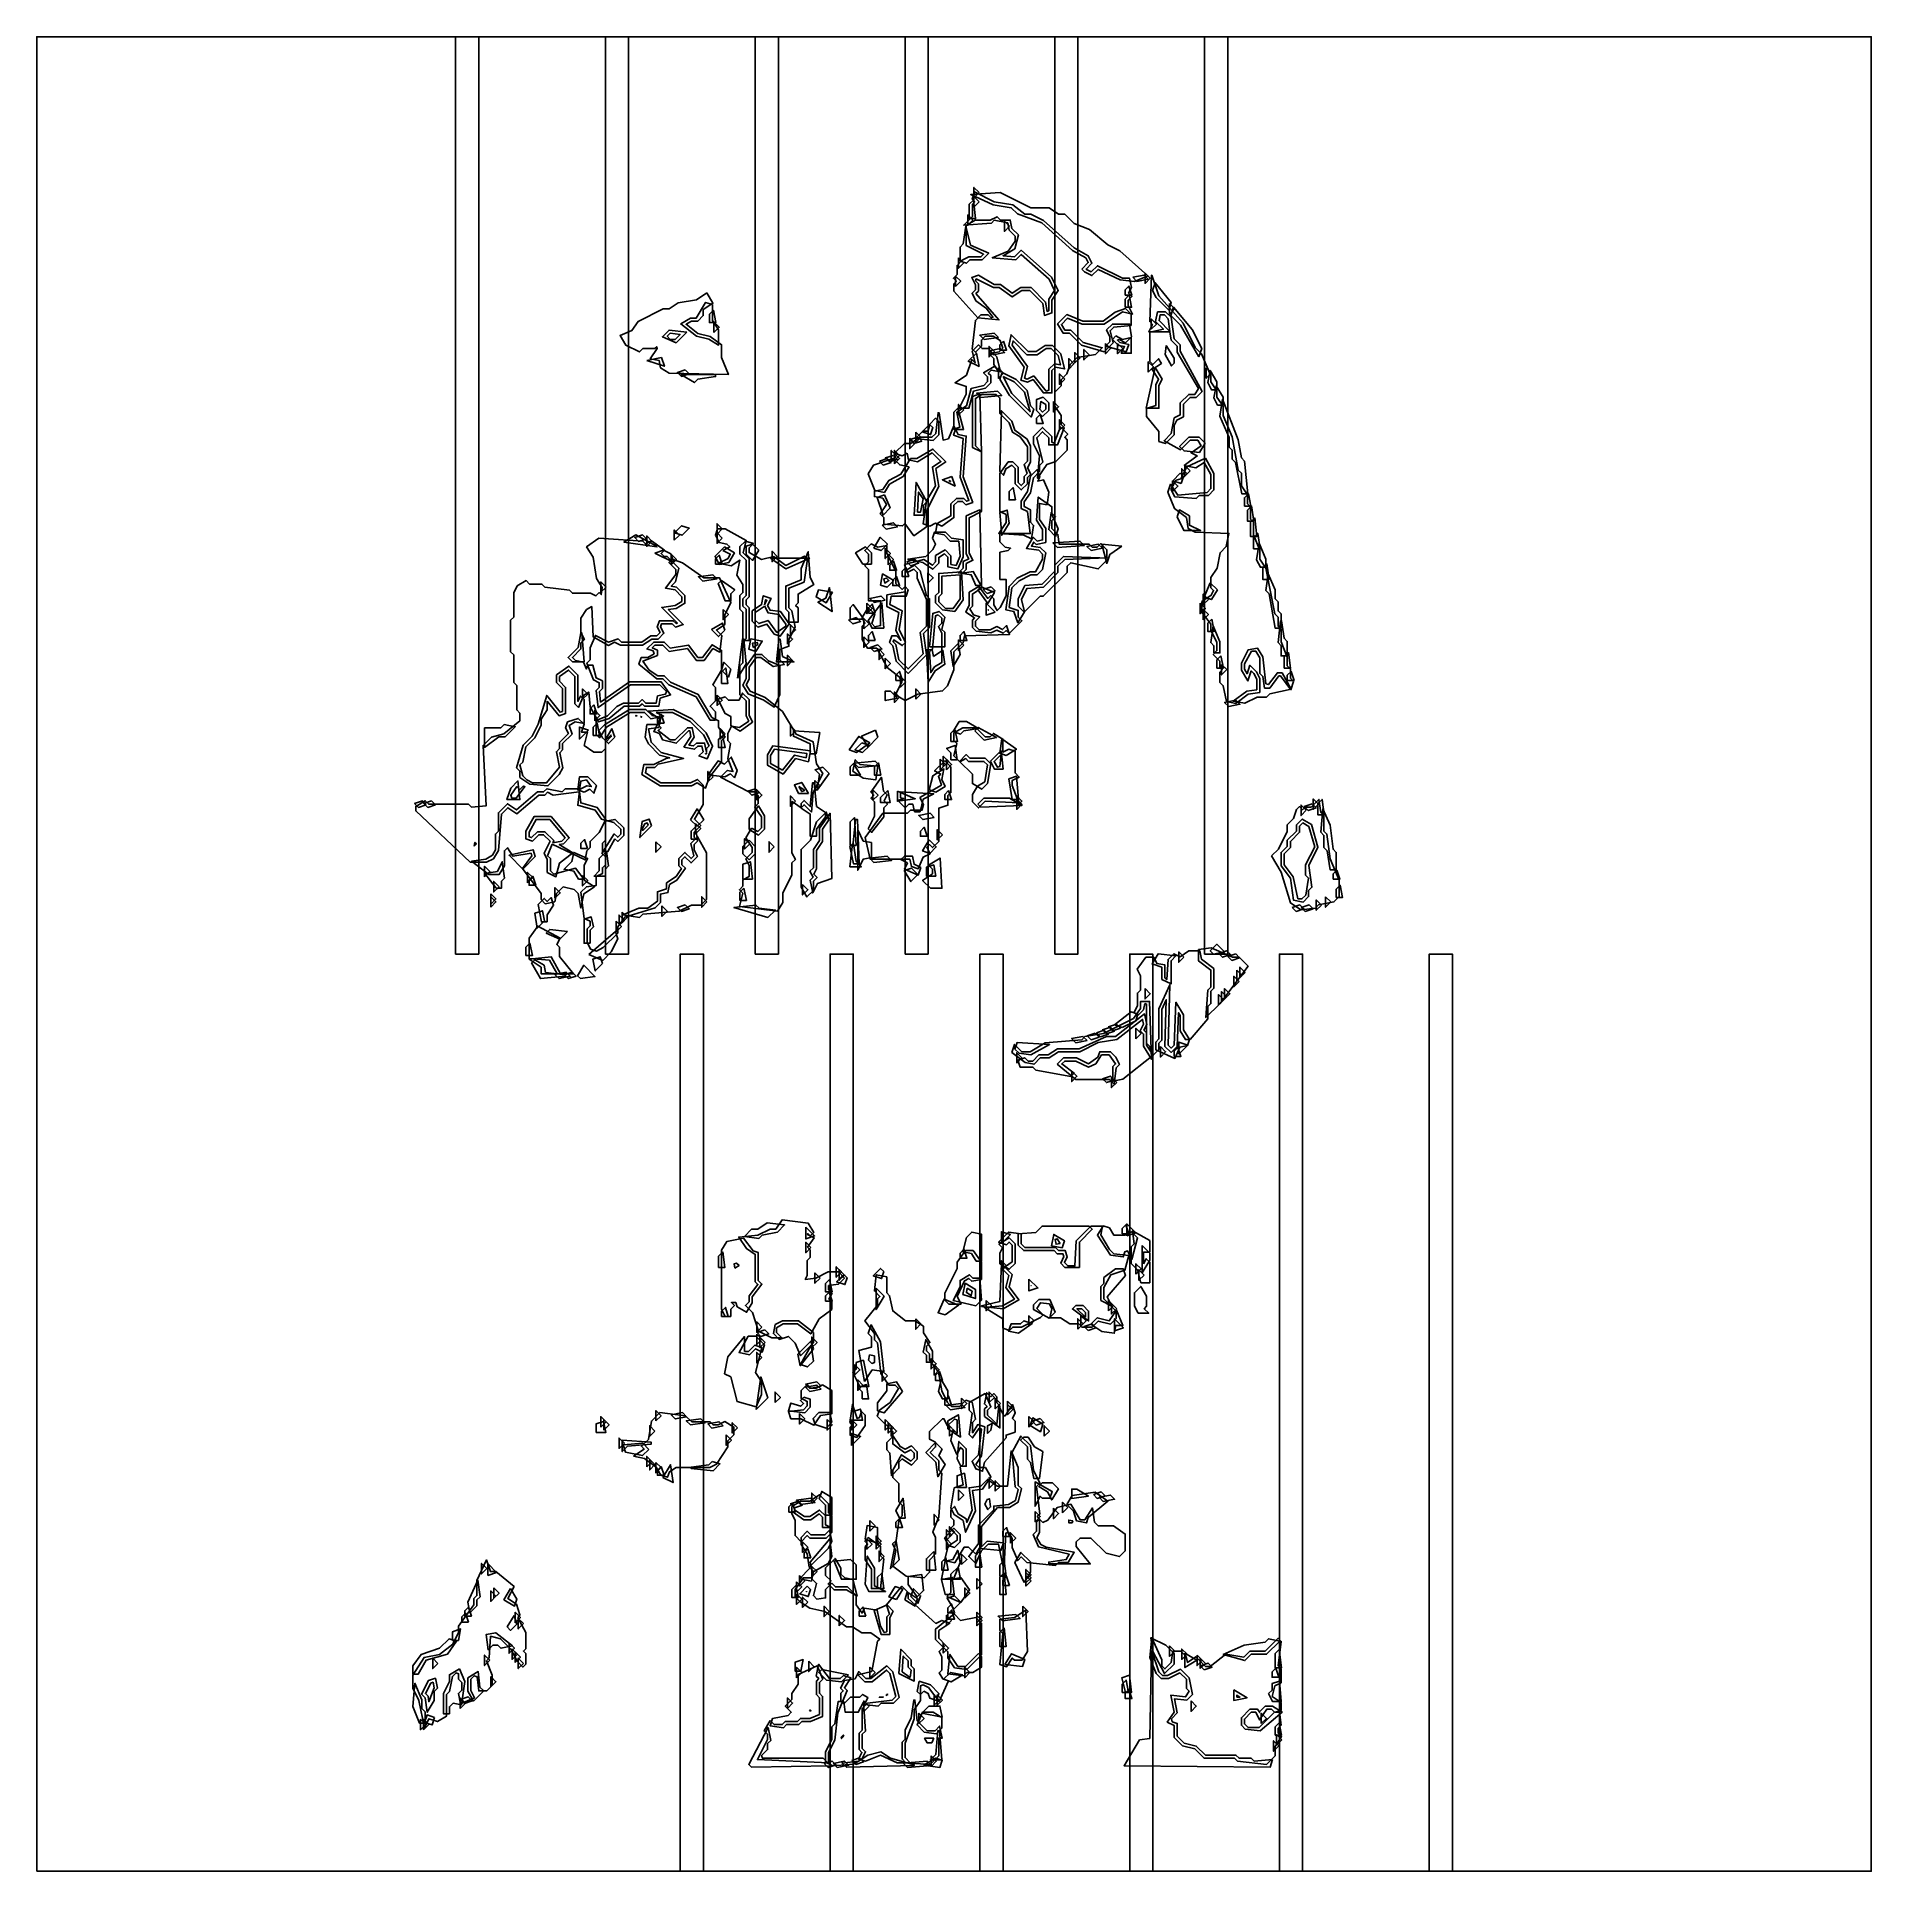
# Model space of a CAD drawing. Header units: millimetres. Extents: x 0 to 283, y 0 to 283.
import ezdxf

# ---------------------------------------------------------------- set-up
doc = ezdxf.new("R2010")
doc.units = ezdxf.units.MM
for name, color, linetype in [('CUT_OUTLINE', 5, 'Continuous'), ('CUT_SLOT', 1, 'Continuous'), ('ENG_D', 3, 'Continuous'), ('ENG_K', 2, 'Continuous'), ('ENG_L', 4, 'Continuous')]:
    doc.layers.add(name, color=color, linetype=linetype)

msp = doc.modelspace()

# ---------------------------------------------------------------- linework, layer by layer
at = {"layer": 'CUT_OUTLINE'}
msp.add_lwpolyline([(0, 0), (282.84, 0), (282.84, 282.84), (0, 282.84), (0, 0)], close=True, dxfattribs=at)
at = {"layer": 'CUT_SLOT'}
for points in [[(64.58, 141.42), (68.15, 141.42), (68.15, 282.84), (64.58, 282.84), (64.58, 141.42)], [(87.68, 141.42), (91.24, 141.42), (91.24, 282.84), (87.68, 282.84), (87.68, 141.42)], [(110.77, 141.42), (114.34, 141.42), (114.34, 282.84), (110.77, 282.84), (110.77, 141.42)], [(133.87, 141.42), (137.43, 141.42), (137.43, 282.84), (133.87, 282.84), (133.87, 141.42)], [(156.96, 141.42), (160.52, 141.42), (160.52, 282.84), (156.96, 282.84), (156.96, 141.42)], [(180.05, 141.42), (183.62, 141.42), (183.62, 282.84), (180.05, 282.84), (180.05, 141.42)], [(99.22, 0), (102.79, 0), (102.79, 141.42), (99.22, 141.42), (99.22, 0)], [(122.32, 0), (125.88, 0), (125.88, 141.42), (122.32, 141.42), (122.32, 0)], [(145.41, 0), (148.98, 0), (148.98, 141.42), (145.41, 141.42), (145.41, 0)], [(168.51, 0), (172.07, 0), (172.07, 141.42), (168.51, 141.42), (168.51, 0)], [(191.6, 0), (195.16, 0), (195.16, 141.42), (191.6, 141.42), (191.6, 0)], [(214.69, 0), (218.26, 0), (218.26, 141.42), (214.69, 141.42), (214.69, 0)]]:
    msp.add_lwpolyline(points, close=True, dxfattribs=at)
at = {"layer": 'ENG_D'}
for points in [[(138.59, 201.86), (138.59, 202.84), (140.04, 203.71), (140.95, 202.8), (140.95, 201.48), (141.75, 201.32), (142.36, 202.74), (142.15, 205.06), (140.85, 205.06), (139.89, 206.02), (138.55, 206.29), (138.85, 207.81), (140.95, 208.97), (140.95, 210.82), (141.8, 211.66), (142.93, 211.66), (143.37, 211.22), (143.71, 211.34), (142.36, 214.93), (142.82, 220.92), (141.36, 221.41), (141.71, 222.45), (142.33, 222.66), (141.87, 224.97), (143.34, 225.95), (144.06, 228.59), (146.01, 229.08), (146.61, 229.67), (146.61, 230.42), (145.99, 231.04), (147.59, 231.99), (148.3, 231.28), (147.55, 232.33), (147.55, 233.25), (146.84, 233.96), (148.38, 234.27), (148.93, 234.82), (148.53, 236.02), (147.48, 236.65), (146.23, 236.65), (145.66, 236.08), (145.66, 235.13), (144.72, 234.19), (144.24, 234.67), (144.73, 239.11), (145.57, 239.94), (146.7, 239.94), (147.14, 239.51), (147.41, 239.6), (146.44, 240.95), (144.77, 242.14), (144.2, 243.29), (144.72, 243.81), (144.72, 244.6), (144.15, 245.74), (145.22, 246.1), (147.61, 244.66), (148.57, 244.66), (150.39, 243.3), (151.72, 244.19), (153.3, 244.19), (155.55, 241.94), (155.76, 240.49), (156.03, 240.59), (156.03, 242.37), (156.94, 243.73), (156.08, 245.46), (151.8, 249.28), (150.94, 248.42), (147.31, 248.75), (149.75, 249.8), (150.85, 251.33), (150.85, 252.1), (149.93, 253.03), (149.71, 254.12), (147.63, 254.54), (147.18, 254.09), (142.93, 253.81), (144.25, 255.13), (144.25, 257.01), (144.62, 257.39), (144.22, 257.79), (144.58, 258.9), (147.62, 257.38), (150.47, 256.9), (152.34, 255.5), (153.26, 255.5), (155.23, 254.52), (159.94, 250.27), (162.11, 249.07), (162.69, 247.91), (161.79, 247.02), (161.83, 246.97), (162.59, 246.6), (163.53, 247.54), (167.4, 245.6), (168.48, 245.6), (168.77, 244.15), (168.34, 243.29), (168.86, 242.77), (168.29, 242.2), (168.29, 241.41), (168.95, 240.09), (167.4, 240.4), (164.59, 238.53), (161.17, 238.53), (158.92, 239.43), (157.98, 238.49), (158.53, 237.59), (159.43, 237.59), (161.34, 235.68), (164.27, 234.88), (163.22, 233.83), (160.39, 233.36), (159.31, 232.28), (158.83, 230.86), (157.92, 229.95), (157.92, 229), (156.98, 228.06), (156.98, 225.87), (157.92, 224.46), (157.92, 223.07), (158.43, 222.56), (157.37, 219.91), (156.03, 219.91), (156.03, 220.99), (155.09, 221.93), (154.17, 221.02), (155.12, 217.25), (154.62, 216.75), (154.62, 215.81), (153.66, 214.84), (153.19, 212.51), (152.26, 211.12), (152.26, 210.39), (153.21, 209.92), (153.21, 207.99), (153.69, 207.5), (153.39, 205.41), (152.2, 206.01), (148.31, 206.27), (149.44, 207.96), (149.44, 209.16), (148.49, 209.63), (148.49, 215.51), (149.79, 217.32), (150.48, 217.32), (151.32, 216.47), (151.32, 214.12), (151.79, 213.64), (152.26, 214.12), (152.26, 215.06), (152.7, 215.5), (152.23, 216.91), (152.74, 217.42), (152.74, 219.6), (151.63, 221.15), (150.42, 221.87), (149.94, 223.32), (148.49, 224.76), (148.49, 227.12), (147.92, 227.69), (145.73, 227.69), (144.72, 227.08), (144.72, 219.77), (145.66, 218.83), (145.66, 209.63), (143.78, 208.69), (143.78, 203.23), (144.33, 202.13), (143.31, 201.62), (143.31, 200.72), (142.72, 200.13), (144.38, 200.37), (145.74, 197.91), (144.25, 196.92), (144.25, 195.06), (143.84, 194.65), (144.41, 193.71), (145.39, 193.38), (144.72, 192.71), (144.72, 191.96), (145.29, 191.39), (147.02, 191.39), (148.02, 191.89), (148.92, 191.44), (149.54, 192.06), (149.99, 190.69), (143.03, 190.45), (142.82, 189.39), (141.42, 187.99), (141.42, 185.22), (140.44, 182.77), (139.65, 181.97), (135.83, 181.5), (133.87, 180.51), (132.39, 181.4), (133.38, 183.38), (132.99, 184.16), (131.1, 185.58), (129.5, 188.56), (128.09, 188.56), (127.28, 189.91), (127.28, 191.96), (127.7, 192.38), (127.25, 193.29), (128.18, 194.83), (129.2, 193.81), (128.73, 192.4), (129.24, 191.88), (130.11, 192.05), (130.11, 195.87), (128.22, 195.87), (128.22, 200.72), (127.65, 201.29), (128.22, 201.86), (128.22, 203.08), (127.65, 203.65), (128.65, 204.64), (129.67, 204.13), (131.05, 204.41), (131.05, 203.23), (132.46, 200.4), (132.46, 198.56), (133.41, 197.62), (133.88, 198.09), (134.38, 197.58), (134.05, 196.58), (131.73, 196.58), (131.54, 195.3), (133.43, 194.35), (132.95, 191.43), (133.93, 189.46), (133.44, 188.97), (132.12, 189.84), (132.03, 189.57), (132.45, 189.15), (132.92, 186.79), (134.35, 185.36), (136.69, 187.7), (136.22, 191), (137.18, 191.96), (137.18, 196.06), (135.76, 199.36), (135.76, 200.25), (135.25, 200.77), (134.21, 200.25), (133.81, 201.45), (136.75, 202.25), (138.09, 201.36), (138.59, 201.86)], [(142.85, 250.9), (143.24, 253.61), (143.26, 253.61), (143.98, 250.72), (146.78, 249.45), (145.76, 248.43), (143.88, 248.43), (143.37, 247.92), (142.36, 248.26), (142.36, 250.41), (142.85, 250.9)], [(150, 253.62), (149.2, 252.81), (149.2, 254.42), (150, 253.62)], [(142.13, 248.76), (142.93, 247.96), (142.13, 247.15), (142.13, 248.76)], [(168.99, 245.75), (170.73, 246.09), (171.36, 245.46), (169.63, 245.11), (168.99, 245.75)], [(141.66, 244.33), (141.66, 245.94), (142.46, 245.13), (141.66, 244.33)], [(174.72, 237.35), (171.45, 237.35), (172.01, 238.48), (171.59, 238.91), (171.87, 246.06), (171.92, 246.06), (172.98, 242.89), (176.74, 238.66), (178.62, 234.9), (179.57, 233.95), (181.02, 230.57), (181.02, 229.65), (181.96, 228.23), (181.96, 227.29), (182.9, 225.87), (182.9, 224.44), (184.31, 221.16), (185.25, 216.02), (185.73, 215.53), (185.73, 213.62), (186.68, 212.2), (186.68, 210.82), (187.15, 210.34), (187.15, 208.46), (187.62, 207.99), (187.62, 206.05), (188.56, 203.69), (188.56, 202.3), (189.49, 200.91), (190.9, 193.86), (191.39, 193.37), (191.39, 191.96), (191.86, 191.49), (191.86, 189.55), (192.8, 187.19), (192.8, 185.83), (193.28, 185.36), (193.28, 183.95), (193.78, 183.44), (193.36, 182.17), (191.74, 184.32), (191.51, 184.32), (190.09, 182.43), (189.3, 182.43), (189.05, 184.21), (188.56, 184.69), (188.56, 187.08), (187.96, 188.09), (187.29, 188.09), (186.2, 186.14), (186.2, 185.33), (186.61, 184.64), (187.04, 185.93), (188.05, 184.93), (188.56, 183.9), (188.56, 181.76), (186.77, 181.5), (184.85, 180.06), (183.41, 180.35), (182.92, 182.79), (182.43, 183.28), (182.43, 184.89), (182.81, 185.26), (182.43, 185.64), (182.43, 186.58), (181.39, 187.62), (181.96, 188.19), (181.96, 189.45), (181.02, 191.33), (181.02, 192.25), (179.61, 194.14), (179.61, 195.76), (181.07, 196.74), (181.44, 197.47), (181.02, 197.89), (181.02, 199.48), (181.98, 200.91), (182.45, 203.29), (183.39, 204.23), (183.8, 206.25), (178.6, 206.48), (177.5, 207.03), (177.26, 208.7), (175.4, 210.1), (174.4, 212.6), (174.82, 213.84), (175.95, 212.14), (180.44, 212.59), (181.02, 213.17), (181.02, 215.37), (179.99, 217.22), (178.71, 216.36), (176.92, 216.72), (178.92, 218.22), (177.96, 218.7), (179.52, 219.75), (179, 220.62), (177.82, 220.62), (176.35, 219.15), (173.8, 220.56), (174.91, 221.68), (175.39, 224.08), (176.31, 224.53), (176.31, 226.37), (177.62, 227.69), (178.53, 227.69), (179.1, 228.63), (175.83, 234.22), (175.83, 235.13), (174.9, 236.06), (174.72, 237.35)], [(104.18, 239.07), (105.12, 237.66), (105.12, 235.29), (103.62, 236.19), (101.72, 236.66), (99.29, 238.56), (100.82, 239.47), (101.69, 239.47), (103.13, 241.88), (104.18, 241.53), (104.18, 239.07)], [(100.22, 237.3), (98.58, 235.66), (96.46, 236.57), (97.49, 237.6), (100.22, 237.3)], [(166.86, 236.15), (166.61, 236.07), (166.99, 235.68), (168.36, 235.41), (167.97, 234.24), (164.77, 235.11), (165.46, 235.8), (165.46, 236.59), (164.94, 237.63), (165.84, 238.53), (168.5, 238.53), (168.78, 236.56), (167.87, 235.65), (166.86, 236.15)], [(174.71, 237.39), (174.43, 239.36), (173.85, 239.94), (173.2, 239.94), (173.03, 239.08), (174.71, 237.39)], [(147.65, 234.29), (146.84, 233.48), (146.84, 235.09), (147.65, 234.29)], [(153.74, 230.58), (155.64, 228.2), (156.03, 228.33), (156.03, 231.56), (156.9, 232.42), (157.84, 232.24), (157.47, 233.7), (156.41, 234.76), (155.63, 234.76), (154.22, 233.82), (152.64, 233.82), (150.52, 235.93), (150.39, 235.28), (152.75, 231.98), (152.31, 230.2), (152.72, 230.06), (153.74, 230.58)], [(164.76, 235.56), (165.56, 234.76), (164.76, 233.95), (164.76, 235.56)], [(94.07, 232.93), (96.32, 233.38), (96.77, 232.03), (94.07, 232.93)], [(145.28, 231.98), (143.62, 232.81), (144.87, 234.06), (145.28, 231.98)], [(100, 231.49), (100.61, 230.89), (99.4, 230.48), (98.79, 231.09), (100, 231.49)], [(101.93, 230.06), (101.39, 229.51), (99.32, 230.75), (104.64, 230.75), (104.66, 230.45), (101.93, 230.06)], [(149.02, 230.46), (150.34, 227.83), (153.15, 225.01), (152.29, 228.04), (150.71, 229.62), (149.02, 230.46)], [(172.43, 231.86), (173.51, 230.06), (173.01, 229.05), (173.01, 225.57), (171.06, 225.57), (172.43, 231.86)], [(155.56, 226.14), (154.8, 226.6), (154.63, 225.41), (155.09, 224.96), (155.56, 225.43), (155.56, 226.14)], [(137.67, 223.09), (138.59, 224.01), (139.06, 223.54), (139.06, 221.46), (138.21, 220.61), (135.49, 220.91), (136.61, 222.03), (137.46, 222.03), (137.67, 223.09)], [(134.59, 220.95), (135.39, 220.15), (134.59, 219.34), (134.59, 220.95)], [(134.62, 220.72), (135.83, 221.12), (136.44, 220.51), (135.23, 220.11), (134.62, 220.72)], [(134.69, 217.79), (135.7, 217.79), (138.16, 219.26), (140.14, 217.28), (138.61, 216.26), (139.07, 213.51), (137.18, 209.72), (137.18, 207.3), (135.24, 205.91), (133.85, 207.77), (133.5, 207.41), (130.58, 207.67), (130.58, 208.73), (130.04, 209.27), (131.01, 210.72), (130.43, 211.69), (129.16, 211.94), (129.16, 212.8), (130.44, 213.05), (131.36, 214.44), (133.24, 215.38), (134.69, 217.79)], [(129.91, 217.42), (131.11, 217.82), (131.72, 217.21), (130.52, 216.81), (129.91, 217.42)], [(131.46, 217.28), (130.85, 217.89), (132.06, 218.29), (132.67, 217.69), (131.46, 217.28)], [(133.03, 218.26), (132.23, 217.46), (132.23, 219.07), (133.03, 218.26)], [(141.1, 215.02), (141.59, 213.55), (139.63, 214.53), (141.1, 215.02)], [(176.45, 213.96), (175.16, 214.39), (176.31, 215.53), (176.81, 215.02), (176.45, 213.96)], [(176.54, 214.63), (176.54, 216.24), (177.35, 215.43), (176.54, 214.63)], [(177.82, 215.9), (177.01, 215.1), (177.01, 216.71), (177.82, 215.9)], [(135.78, 209.54), (136.28, 209.54), (136.69, 211.61), (135.96, 212.63), (135.78, 209.54)], [(175.13, 212.74), (175.13, 214.35), (175.93, 213.55), (175.13, 212.74)], [(155.09, 203.08), (154.51, 203.66), (152.59, 203.94), (153.63, 205.68), (154.23, 205.08), (155.09, 205.25), (155.09, 206.88), (154.14, 208.3), (154.42, 211.86), (156.51, 210.37), (156.51, 209.4), (157.08, 208.83), (156.51, 208.26), (156.51, 207.04), (157.44, 206.11), (157.65, 204.59), (162.26, 204.59), (162.73, 204.12), (163.48, 204.12), (164.05, 204.69), (164.99, 203.74), (164.99, 202.48), (158.49, 202.24), (157.45, 201.19), (157.45, 200.25), (155.2, 198), (152.65, 197.77), (151.81, 196.08), (152.28, 194.18), (151.26, 192.48), (150.67, 194.25), (149.41, 194.5), (149.92, 198.1), (151.18, 199.36), (153.15, 200.35), (154.01, 200.35), (155.09, 202.29), (155.09, 203.08)], [(104.89, 206.14), (104.89, 207.75), (105.69, 206.95), (104.89, 206.14)], [(95.64, 204.23), (95.63, 204.19), (90.53, 204.92), (92.39, 206.04), (95.64, 204.23)], [(95.32, 203.22), (96.66, 203.67), (97.77, 203.11), (98.22, 201.77), (95.32, 203.22)], [(106.03, 204.18), (107.57, 203.26), (106.69, 201.79), (105.23, 201.49), (104.6, 202.75), (106.03, 204.18)], [(105.69, 205.53), (104.89, 204.73), (104.89, 206.34), (105.69, 205.53)], [(110.22, 160.82), (111.2, 160.33), (111.72, 160.85), (111.72, 162.56), (110.71, 164.08), (111.25, 164.62), (111.25, 165.84), (110.68, 166.41), (109.78, 166.41), (105.44, 168.7), (106.46, 169.73), (107.34, 169.55), (106.53, 171.57), (106.99, 173.87), (106.54, 174.32), (106.54, 175.42), (107.11, 176.57), (108.37, 176.32), (109.77, 177.32), (109.37, 178.14), (109.37, 180.45), (108.42, 181.39), (108.42, 185.83), (108.89, 186.3), (108.89, 189.6), (109.37, 190.07), (109.37, 194.59), (108.89, 195.06), (108.89, 196.2), (109.37, 196.67), (109.37, 202.13), (108.42, 203.08), (108.42, 204.22), (109.3, 205.09), (110.51, 204.69), (109.84, 204.02), (109.84, 203.31), (111.76, 202.25), (113.66, 202.72), (115.52, 201.33), (118.37, 202.76), (118.81, 202.32), (118.3, 198.76), (115.97, 197.83), (115.97, 194.79), (116.42, 194.33), (116.92, 191.83), (115.97, 189.92), (115.97, 188.86), (114.55, 188.39), (114.55, 186.77), (115.27, 186.06), (113.55, 185.72), (111.64, 187.15), (110.9, 187.15), (109.84, 185.66), (109.84, 183.79), (109.4, 182.92), (110, 181.92), (112.32, 180.99), (114.97, 178.82), (117.07, 175.31), (119.72, 174.11), (120.2, 170.73), (121.19, 169.25), (119.73, 166.34), (119.45, 163.29), (118.32, 164.42), (117.88, 163.98), (116.47, 164.92), (116.44, 164.89), (116.44, 157.03), (116.96, 155.99), (116.44, 155.47), (116.44, 153.62), (115.02, 150.79), (115.02, 149.37), (114.2, 148), (108.37, 148.76), (108.87, 150.78), (108.33, 151.32), (108.89, 151.89), (108.89, 152.88), (109.84, 153.35), (109.84, 155.04), (109.31, 156.08), (110.31, 157.08), (110.31, 157.85), (109.32, 159.33), (110.22, 160.82)], [(95.52, 178.66), (96.65, 178.09), (94.67, 177.7), (93.71, 178.66), (91.52, 178.66), (87.85, 176.37), (86.77, 174.76), (86.27, 175.26), (86.27, 177.4), (88.02, 178.15), (89.43, 179.56), (90.45, 180.08), (92.77, 180.08), (93.34, 180.65), (93.91, 180.08), (95.5, 180.08), (95.73, 181.22), (96.93, 181.46), (97.08, 181.9), (96.07, 182.9), (91.53, 182.9), (86.55, 179.42), (86.26, 182.05), (86.74, 182.53), (86.74, 183.23), (85.85, 183.68), (84.81, 186.26), (85.32, 186.77), (85.32, 188.61), (86.15, 190.53), (88.17, 189.52), (89.63, 190.01), (90.14, 189.5), (93.27, 189.5), (94.68, 190.45), (95.6, 190.45), (96.12, 190.97), (95.68, 191.84), (96, 192.8), (98.15, 192.8), (98.59, 192.37), (98.79, 192.44), (96.37, 194.86), (98.44, 195.15), (99.47, 195.77), (99.47, 196.48), (98.41, 197.54), (96.93, 197.83), (98.52, 199.95), (98.52, 200.72), (97.48, 201.76), (97.99, 202.27), (99.57, 201.74), (102.84, 199.4), (105.27, 199.4), (107.03, 195.63), (106.07, 193.69), (106.07, 192.21), (104.79, 191.35), (105.61, 190.53), (105.32, 187.96), (104.25, 188.5), (102.88, 186.68), (101.71, 186.68), (100.31, 188.54), (97.5, 188.07), (96.54, 189.03), (95.32, 189.03), (94.91, 188.63), (95.7, 188.24), (95.7, 187.46), (93.47, 186.57), (94.45, 185.2), (95.77, 184.32), (96.74, 184.32), (97.72, 183.34), (101.99, 181.44), (104.11, 177.9), (105.12, 177.39), (105.12, 176.38), (106.13, 174.86), (105.59, 174.32), (105.59, 171.04), (103.68, 168.65), (103.13, 167), (101.81, 167.79), (100.94, 167.35), (96.1, 167.35), (93.31, 169.12), (93.62, 170.65), (95.17, 170.65), (97.04, 171.58), (97.6, 171.66), (96.04, 172.09), (94.32, 173.81), (93.8, 174.85), (94.08, 176.78), (95.79, 176.78), (96.26, 176.31), (95.81, 175.86), (97.66, 174.42), (98.43, 174.42), (100.31, 176.31), (101.07, 176.31), (101.37, 174.84), (100.56, 173.64), (101.27, 173.5), (101.73, 173.95), (102.96, 173.95), (103.24, 172.56), (103.24, 173.1), (103.66, 173.52), (102.81, 175.22), (100.74, 177.29), (98, 178.66), (95.52, 178.66)], [(87.78, 197.99), (86.97, 197.19), (86.97, 198.79), (87.78, 197.99)], [(130.62, 199.25), (130.74, 198.6), (131.38, 198.98), (130.99, 199.37), (130.62, 199.25)], [(142.36, 199.87), (139.54, 199.66), (139.54, 196.95), (139.06, 196.48), (139.06, 195.73), (140.1, 194.69), (141.3, 194.69), (142.36, 196.18), (142.36, 199.87)], [(145.61, 198.03), (147.65, 197.16), (146.62, 195.44), (145.12, 197.54), (145.61, 198.03)], [(112.22, 195.27), (112.57, 195.97), (112.37, 196.03), (112.22, 195.27)], [(122.71, 197.23), (121.7, 195.55), (120.16, 196.47), (120.52, 197.54), (122.71, 197.23)], [(147.75, 194.12), (146.37, 193.66), (146.37, 195.49), (147.75, 194.12)], [(112.19, 195.12), (112.17, 195.02), (110.78, 194.09), (110.78, 192.9), (111.32, 192.37), (112.75, 192.85), (114.13, 191.01), (115.49, 191.98), (115.49, 192.26), (114.42, 193.76), (112.75, 194), (112.19, 195.12)], [(126.4, 193.31), (127.01, 192.7), (125.8, 192.3), (125.19, 192.91), (126.4, 193.31)], [(139, 193.71), (138.58, 193.57), (138.11, 188.46), (137.66, 188), (137.84, 184.8), (138.43, 185.67), (139.54, 186.34), (139.54, 190.86), (139.01, 191.91), (139.54, 192.43), (139.54, 193.18), (139, 193.71)], [(82.63, 186.44), (81.93, 187.15), (83.46, 188.68), (83.91, 190.92), (84.06, 190.91), (84.4, 186.44), (82.63, 186.44)], [(110.47, 188.7), (111.2, 189.14), (111.09, 189.47), (110.35, 189.32), (110.47, 188.7)], [(116.53, 186.68), (115.73, 185.87), (115.73, 187.48), (116.53, 186.68)], [(81.08, 178.83), (81.08, 182.34), (80.14, 183.28), (80.14, 184.44), (82.05, 185.81), (83.44, 184.42), (83.44, 180.37), (83.85, 181.18), (84.38, 180.65), (84.38, 176.96), (83.01, 177.23), (82.07, 176.67), (82.53, 175.3), (81.08, 173.85), (81.08, 172.91), (80.63, 172.46), (81.09, 170.14), (80.57, 169.09), (78.81, 167.34), (76.05, 167.59), (74.48, 168.64), (74.48, 169.61), (73.98, 170.11), (74.98, 173.6), (76.41, 175.03), (77.33, 176.86), (78.63, 181.28), (80.69, 178.7), (81.08, 178.83)], [(105.59, 183.14), (105.59, 184.89), (106.23, 185.53), (106.57, 183.14), (105.59, 183.14)], [(84.15, 180.69), (84.15, 182.3), (84.95, 181.49), (84.15, 180.69)], [(104.89, 181.35), (105.69, 180.55), (104.89, 179.74), (104.89, 181.35)], [(133.03, 181.02), (132.23, 180.21), (132.23, 181.82), (133.03, 181.02)], [(85.9, 179.81), (86.36, 178.43), (85.32, 178.43), (85.32, 179.23), (85.9, 179.81)], [(86.03, 177.39), (86.03, 179), (86.84, 178.19), (86.03, 177.39)], [(95.7, 177.01), (95.7, 177.82), (96.27, 178.39), (96.73, 177.01), (95.7, 177.01)], [(69.06, 176.31), (71.56, 176.31), (72.05, 176.8), (73.78, 176.45), (72.22, 174.89), (71.26, 174.89), (69.06, 173.24), (69.06, 176.31)], [(85.05, 175.94), (83.67, 174.56), (83.67, 176.4), (85.05, 175.94)], [(89.13, 174.83), (88.15, 173.85), (87.62, 174.38), (88.69, 176.16), (89.13, 174.83)], [(141.87, 173.88), (141.42, 174.32), (141.42, 175.5), (142.77, 176.31), (144.82, 176.31), (146.23, 174.89), (146.98, 174.89), (147.51, 175.42), (148.96, 174.55), (148.96, 172.56), (149.89, 173.02), (150.85, 172.7), (150.85, 169.33), (151.48, 168.7), (150.38, 168.15), (150.38, 167.39), (151.44, 164.74), (146.23, 164.99), (145.19, 163.95), (144.25, 164.89), (144.25, 166), (145.02, 167.28), (146.16, 167.97), (146.59, 170.57), (146.04, 171.12), (143.68, 171.12), (143.26, 171.54), (142.32, 171.07), (141.4, 171.99), (141.87, 173.88)], [(118.61, 171.64), (118.75, 172.33), (113.73, 172.99), (113.14, 172), (113.14, 170.79), (114.96, 169.77), (116.82, 172.09), (118.61, 171.64)], [(125.25, 172.88), (126.74, 174.97), (128.42, 173.97), (126.38, 172.51), (125.25, 172.88)], [(103.24, 172.44), (103.1, 172.3), (103.24, 172.3), (103.24, 172.44)], [(127.43, 168.54), (125.84, 169.6), (126.19, 171.36), (126.91, 170.64), (129.67, 170.39), (129.36, 168.26), (127.43, 168.54)], [(136.16, 165.56), (139.49, 167.46), (139.03, 168.83), (139.37, 169.17), (138.43, 169.64), (140.01, 171.22), (140.95, 170.27), (140.95, 166.31), (140.48, 165.84), (140.48, 164.35), (139.06, 163.88), (139.06, 158.77), (138.12, 157.82), (137.65, 158.29), (137.23, 157.87), (137.73, 156.87), (136.65, 156.33), (135.9, 154.56), (134.85, 154.91), (134.63, 156.03), (128.51, 156.03), (127.73, 159.39), (130.46, 163.11), (134.25, 163.11), (134.72, 163.58), (136.51, 163.58), (136.7, 164.49), (136.16, 165.56)], [(148.71, 172.19), (147.61, 171.08), (148.13, 170.22), (148.51, 170.35), (148.71, 172.19)], [(79.47, 158.33), (78.77, 156.56), (79.2, 156.13), (79.2, 154.25), (79.74, 153.71), (83.06, 154.66), (84.54, 152.68), (86, 151.8), (84.36, 150.71), (83.91, 148.49), (83.91, 148.49), (83.46, 150.73), (82.85, 151.34), (81.15, 151.77), (80.12, 150.73), (79.87, 149.47), (78.41, 149.18), (77.78, 149.81), (77.78, 150.77), (74.89, 154.62), (76.34, 156.55), (76.21, 156.95), (73.43, 156.48), (72.56, 157.79), (72.12, 157.35), (72.12, 155.03), (71.32, 153.68), (69.69, 153.68), (67.06, 155.72), (69.22, 156.03), (70.29, 156.67), (70.71, 157.5), (70.71, 159.9), (71.18, 160.38), (71.18, 163.2), (72.57, 164.59), (73.99, 163.64), (77.22, 166.41), (78.16, 166.41), (78.65, 166.9), (81, 166.43), (81.46, 166.88), (83.65, 166.88), (83.89, 164.71), (86.41, 164.02), (87.72, 162.18), (86.7, 160.14), (85.32, 158.77), (85.32, 157.82), (84.83, 157.33), (84.55, 155.93), (79.47, 158.33)], [(73.1, 167), (74.19, 168.1), (74.51, 165.23), (72.5, 165.23), (73.1, 167)], [(84.4, 166.39), (83.41, 166.72), (83.71, 168.76), (84.95, 168.76), (86.3, 167.41), (85.9, 166.21), (85.28, 166.83), (84.4, 166.39)], [(117.48, 167.25), (117.96, 166.45), (118.32, 166.58), (118.32, 166.74), (117.48, 167.25)], [(60.07, 164.42), (58.86, 164.01), (58.25, 164.62), (59.46, 165.03), (60.07, 164.42)], [(60.87, 165.03), (61.48, 164.42), (60.28, 164.01), (59.67, 164.62), (60.87, 165.03)], [(128.93, 165.13), (128.93, 166.74), (129.73, 165.93), (128.93, 165.13)], [(131.2, 166.65), (131.57, 164.76), (130.11, 164.76), (130.11, 165.56), (131.2, 166.65)], [(132.7, 166.53), (135.45, 165.35), (132.7, 164.96), (132.7, 166.53)], [(151.09, 165.32), (151.89, 164.52), (151.09, 163.72), (151.09, 165.32)], [(190.39, 156.54), (191.43, 157.59), (192.8, 160.33), (192.8, 161.32), (193.78, 162.29), (194.25, 163.7), (194.69, 164.15), (195.16, 163.67), (195.54, 164.05), (196.48, 164.05), (197.69, 165.26), (197.98, 163.22), (198.46, 162.73), (198.46, 160.38), (198.92, 159.92), (199.4, 156.1), (200.82, 152.78), (200.82, 150.28), (199.99, 149.45), (197.63, 148.98), (197.16, 148.5), (194.87, 148.25), (193.31, 149.29), (191.88, 154.05), (190.39, 156.54)], [(79.57, 158.56), (80.97, 158.84), (81.47, 159.35), (79.09, 162.16), (76.98, 162.16), (75.9, 160.22), (75.9, 159.5), (76.3, 159.37), (77.21, 160.28), (78.35, 160.28), (79.71, 158.92), (79.57, 158.56)], [(89.15, 159.18), (88.06, 157.21), (87.21, 157.21), (87.21, 158.49), (87.68, 158.96), (87.68, 161.88), (89.17, 162.18), (90.51, 160.85), (90.51, 159.71), (89.57, 158.77), (89.15, 159.18)], [(94.79, 161.16), (93, 159.38), (93.36, 161.87), (94.43, 162.23), (94.79, 161.16)], [(100.82, 162.13), (101.82, 163.8), (102.83, 162.13), (101.82, 161.12), (100.82, 162.13)], [(101.59, 161.55), (102.39, 160.75), (101.59, 159.94), (101.59, 161.55)], [(122.12, 162.13), (121.15, 160.68), (121.15, 158.79), (120.21, 157.38), (120.21, 154.57), (119.79, 153.72), (120.31, 153.21), (119.74, 152.64), (119.74, 151.22), (118.75, 150.23), (117.85, 151.73), (117.85, 157.55), (119.3, 158.99), (120.24, 161.82), (121.73, 163.31), (122.12, 162.13)], [(126.82, 155.33), (125.91, 155.33), (125.37, 158), (125.87, 158.5), (126.21, 162.17), (126.52, 162.16), (126.82, 155.33)], [(194.41, 149.91), (195.06, 149.91), (195.65, 150.49), (196.09, 153.13), (195.63, 153.58), (195.63, 155.15), (197.03, 157.94), (196.14, 161.07), (195.2, 161.63), (194.69, 161.12), (194.69, 160.18), (193.28, 158.77), (193.28, 157.82), (192.33, 156.88), (192.33, 155.17), (193.73, 153.31), (194.41, 149.91)], [(98.99, 154.99), (98.99, 156.13), (99.94, 157.08), (100.88, 156.13), (101.33, 156.58), (100.86, 158.46), (101.88, 159.49), (103.24, 157.04), (103.24, 149.81), (102.39, 148.96), (100.94, 148.96), (99.06, 148.03), (93.44, 147.56), (92.95, 147.06), (90.35, 147.44), (92.82, 148.49), (94.21, 148.49), (95.7, 149.56), (95.7, 151.02), (97.11, 151.49), (97.11, 152.39), (98.59, 153.38), (99.4, 154.59), (98.99, 154.99)], [(95.46, 158.73), (96.26, 157.92), (95.46, 157.12), (95.46, 158.73)], [(100.88, 159.1), (100.88, 160.38), (101.5, 160.99), (101.88, 159.1), (100.88, 159.1)], [(109.93, 158.39), (109.13, 157.59), (109.13, 159.2), (109.93, 158.39)], [(86.74, 154.25), (86.74, 156.13), (87.85, 157.24), (88.17, 155.01), (87.68, 154.52), (87.68, 153.44), (85.93, 153.44), (86.74, 154.25)], [(134.89, 154.65), (135.86, 153.68), (134.77, 152.59), (133.76, 154.28), (134.89, 154.65)], [(138.64, 153.44), (137.18, 153.44), (137.18, 154.79), (138.3, 155.16), (138.64, 153.44)], [(70, 148.63), (70, 150.24), (70.81, 149.44), (70, 148.63)], [(71.28, 151.79), (70.47, 150.99), (70.47, 152.6), (71.28, 151.79)], [(76.81, 147.71), (77.96, 148.09), (78.27, 146.53), (77.14, 145.4), (76.81, 147.71)], [(85.32, 143.07), (84.38, 143.07), (84.38, 146.78), (85.5, 147.15), (85.82, 145.59), (85.32, 145.09), (85.32, 143.07)], [(90.61, 146.61), (89.8, 145.8), (89.8, 147.41), (90.61, 146.61)], [(90.27, 147.88), (91.08, 147.08), (90.27, 146.27), (90.27, 147.88)], [(81.83, 144.9), (80.66, 143.73), (78.55, 144.64), (79.11, 145.2), (81.83, 144.9)], [(85.12, 141.35), (89.21, 144.89), (89.59, 143.76), (88.58, 141.75), (87.26, 140.43), (85.12, 141.35)], [(89.33, 146.47), (90.14, 145.66), (89.33, 144.86), (89.33, 146.47)], [(75.42, 141.19), (75.42, 142.46), (76.04, 143.08), (76.42, 141.19), (75.42, 141.19)], [(173.48, 139.37), (171.95, 139.88), (172.88, 141.44), (175.64, 141.13), (174.89, 140.38), (174.89, 136.8), (173.48, 137.5), (173.48, 139.37)], [(176.87, 140.95), (176.07, 140.15), (176.07, 141.75), (176.87, 140.95)], [(181.05, 142.37), (184.37, 140.95), (185.36, 140.95), (186.75, 139.56), (182.38, 133.72), (180.27, 131.62), (180.55, 135.87), (181.02, 136.33), (181.02, 138.95), (179.13, 140.36), (179.13, 142.1), (181.05, 142.37)], [(77.78, 139.41), (75.92, 140.65), (79.33, 140.96), (80.78, 138.36), (77.78, 138.36), (77.78, 139.41)], [(79.9, 138.27), (81.63, 138.61), (82.27, 137.98), (80.53, 137.63), (79.9, 138.27)], [(170.88, 136.1), (171.69, 135.29), (170.88, 134.49), (170.88, 136.1)], [(177.43, 127.31), (176.24, 127.07), (175.48, 125.32), (172.53, 126.66), (172.53, 127.85), (173.01, 128.32), (173.01, 132.99), (174.68, 136.68), (174.69, 136.68), (174.42, 127.37), (174.89, 126.91), (175.37, 127.38), (175.63, 133.97), (176.78, 132.06), (176.78, 129.71), (177.74, 128.26), (177.43, 127.31)], [(170.65, 127.21), (170.65, 129.07), (170.13, 129.59), (170.64, 130.61), (170.49, 131.34), (166.5, 128.24), (163.65, 127.76), (160.8, 126.34), (157.52, 126.34), (156.11, 125.39), (154.72, 125.39), (153.76, 124.43), (152.4, 124.7), (150.34, 126.25), (150.75, 127.48), (151.89, 126.34), (153.14, 126.34), (155.49, 127.75), (161.11, 128.21), (161.58, 128.68), (164.45, 129.16), (169.08, 131.47), (170.18, 133.01), (170.18, 134.11), (171.58, 134.11), (171.85, 125.2), (170.65, 127.21)], [(169.47, 128.36), (169.47, 129.97), (170.27, 129.16), (169.47, 128.36)], [(157.33, 124.43), (158.29, 125.39), (160.33, 125.39), (162.14, 124.49), (163.61, 125.54), (163.88, 126.34), (165.56, 126.34), (166.36, 125.53), (166.93, 124.4), (166.4, 123.87), (166.11, 121.34), (165.37, 122.09), (160.19, 122.09), (157.33, 124.43)], [(117.3, 84.38), (115.09, 84.38), (114.08, 83.78), (114.08, 83.06), (114.88, 82.26), (113.32, 82.26), (111.29, 83.27), (110.34, 86.14), (109.27, 87.21), (109.84, 87.78), (109.84, 88.7), (111.18, 90.49), (110.78, 90.88), (110.78, 95.1), (109.43, 96), (108.24, 97.78), (111.19, 98.05), (113.08, 98.99), (113.95, 98.99), (114.91, 100.43), (118.94, 99.92), (119.8, 98.49), (119.27, 97.96), (119.85, 97.67), (118.86, 96.2), (119.27, 95.79), (119.27, 94.65), (118.79, 94.18), (118.79, 91.87), (118.49, 91.26), (120.14, 91.45), (122.04, 92.4), (123.61, 92.4), (124.55, 91.45), (123.62, 90.52), (122.09, 90.31), (122.09, 89.66), (122.62, 89.14), (122.14, 88.2), (122.57, 87.78), (122.57, 86.62), (120.63, 85.17), (119.34, 82.85), (117.3, 84.38)], [(148.83, 92.9), (150.38, 93.94), (150.38, 96.54), (149.91, 97.01), (149.5, 96.6), (148.29, 97.01), (149.82, 98.54), (151.79, 98.26), (151.79, 96.74), (152.36, 96.17), (157.08, 96.17), (157.55, 95.7), (158.56, 95.7), (158.88, 94.73), (158.44, 93.86), (158.96, 93.34), (160.06, 93.34), (160.28, 97.21), (162.54, 99.47), (164.34, 99.47), (164.06, 98.1), (165.41, 95.84), (166.04, 95.21), (168.35, 94.96), (167.78, 92.68), (165.62, 91.96), (164.52, 89.98), (164.52, 88.25), (166.41, 86.36), (166.41, 85.23), (165.54, 84.36), (163.65, 84.83), (162.73, 83.91), (161.12, 83.91), (160.65, 84.38), (160.65, 84.38), (159.26, 84.38), (157.85, 85.32), (156.22, 85.32), (156.5, 86.71), (156.12, 87.47), (154.74, 87.66), (154.21, 86.77), (155.19, 85.8), (154.76, 85.37), (151.85, 83.91), (150.48, 83.91), (149.97, 83.4), (148.96, 83.74), (148.96, 85.19), (146.12, 86.9), (148.89, 87.2), (150.73, 88.23), (149.42, 89.99), (149.88, 91.85), (148.83, 92.9)], [(168.06, 97.96), (168.06, 99.8), (169.43, 98.42), (168.06, 97.96)], [(119.25, 97.97), (118.9, 98.32), (118.85, 98.17), (119.25, 97.97)], [(156.46, 96.45), (156.81, 98.19), (158.44, 97.21), (158.08, 96.13), (156.46, 96.45)], [(170.65, 93.63), (171.06, 94.44), (171.59, 93.91), (171.59, 90.75), (170.23, 90.75), (169.73, 92.75), (168.76, 93.71), (168.76, 96.26), (169.22, 96.72), (168.93, 98.72), (171.59, 97.25), (171.59, 95.46), (170.65, 95.46), (170.65, 93.63)], [(105.76, 95.49), (106.1, 93.1), (105.12, 93.1), (105.12, 94.85), (105.76, 95.49)], [(140.62, 87.45), (140.01, 88.06), (140.01, 89.15), (141.89, 92.92), (141.89, 93.89), (143.19, 95.7), (144.37, 95.7), (145.66, 93.89), (145.66, 91.26), (144.17, 90.96), (143.73, 91.4), (143.02, 91.04), (141.92, 88.63), (142.51, 87.45), (140.62, 87.45)], [(149.53, 93.34), (148.73, 92.53), (148.73, 94.14), (149.53, 93.34)], [(146.16, 68.52), (145.66, 64.03), (144.79, 62.73), (145.29, 62.23), (146.27, 62.23), (147.12, 60.8), (145.8, 58.94), (144.28, 58.73), (144.73, 55.59), (143.22, 52.27), (142.86, 54.07), (141.47, 54.99), (140.94, 56.06), (141.45, 59.1), (142.81, 59.56), (142.35, 62.31), (142.84, 62.79), (142.84, 64.96), (142.43, 65.36), (141.88, 64.26), (140.94, 66.44), (141.28, 68.12), (141.89, 67.51), (141.89, 69.6), (141.49, 69.73), (140.41, 68.66), (139.86, 69.77), (139.63, 69.77), (137.65, 67.78), (137.65, 66.61), (138.59, 66.14), (138.59, 65.43), (137.75, 64.58), (139.06, 63.27), (139.06, 61.85), (139.54, 61.37), (139.06, 54.63), (138.14, 52.34), (138.59, 51.44), (138.59, 48.93), (137.65, 47.99), (137.65, 46.1), (136.8, 45.25), (134.03, 45.5), (131.97, 47.04), (132.45, 49.46), (131.94, 50.49), (132.48, 51.02), (132.95, 54.32), (133.41, 54.78), (133.41, 56.47), (132.94, 56.94), (132.94, 59.77), (131.99, 60.71), (131.99, 61.82), (133.33, 64.21), (134.79, 63.24), (135.29, 63.74), (135.29, 64.48), (134.78, 65), (133.86, 64.54), (131.99, 65.88), (131.99, 67.78), (129.6, 70.18), (129.91, 71.09), (131.58, 72.29), (132.87, 74.45), (132.37, 74.95), (131.4, 74.95), (130.12, 76.75), (129.65, 81.45), (129.16, 81.93), (129.16, 82.89), (127.69, 84.86), (129.64, 87.29), (129.64, 88.25), (130.01, 88.62), (129.15, 89.48), (129.43, 91.97), (131.05, 91.65), (131.05, 89.19), (131.5, 88.74), (131.97, 86.4), (133.96, 84.85), (135.36, 84.85), (136.71, 84.04), (136.71, 83.04), (137.72, 81.52), (137.18, 80.98), (137.18, 80.24), (137.65, 79.76), (137.65, 78.8), (139.05, 76.93), (139.53, 74.08), (140.44, 72.26), (141.05, 71.65), (142.27, 71.65), (143.24, 72.63), (144.22, 72.31), (144.74, 69.69), (144.25, 69.2), (144.25, 67.65), (144.35, 67.65), (145.09, 68.87), (146.16, 68.52)], [(143.14, 90.65), (144.72, 89.7), (144.72, 88.3), (142.8, 88.94), (143.14, 90.65)], [(153.31, 90.31), (153.3, 90.27), (153.34, 90.27), (153.31, 90.31)], [(106.63, 85.56), (105.59, 85.56), (105.59, 86.36), (106.17, 86.94), (106.63, 85.56)], [(161.69, 85.42), (161.69, 86.17), (161.12, 86.74), (160.38, 86.74), (161.69, 85.42)], [(166.17, 83.35), (166.17, 85.19), (167.55, 83.81), (166.17, 83.35)], [(109.91, 79.65), (108.3, 79.97), (109.7, 82.5), (110.88, 82.5), (112.23, 81.15), (111.86, 80.04), (110.83, 80.56), (109.91, 79.65)], [(119.5, 80.75), (119.5, 82.36), (120.31, 81.55), (119.5, 80.75)], [(111.82, 79.2), (111.02, 78.39), (111.02, 80), (111.82, 79.2)], [(119.76, 80.57), (117.72, 77.94), (117.36, 79.74), (119.37, 81.75), (119.76, 80.57)], [(126.34, 78.42), (127.46, 78.8), (128.27, 74.72), (126.9, 74.72), (125.81, 76.89), (126.34, 77.41), (126.34, 78.42)], [(110.92, 71.22), (111.63, 76.21), (112.7, 73), (110.92, 71.22)], [(121.16, 74.99), (122.57, 74.14), (122.57, 70.51), (120.82, 70.26), (119.82, 68.76), (117.8, 69.77), (116.27, 69.77), (115.89, 70.91), (118.21, 71.17), (118.79, 71.75), (118.79, 72.45), (117.85, 72.92), (117.85, 74.11), (118.79, 75.05), (119.36, 74.48), (120.15, 74.48), (121.16, 74.99)], [(118.55, 75.1), (120.29, 75.44), (120.92, 74.81), (119.19, 74.46), (118.55, 75.1)], [(148.02, 72.22), (148.49, 71.75), (148.49, 68.35), (146.14, 70.12), (146.14, 71.28), (146.51, 71.65), (146.12, 72.05), (146.46, 73.78), (147.08, 73.17), (147.55, 73.64), (148.02, 73.17), (148.02, 72.22)], [(92.03, 63.99), (93.68, 65.09), (93.24, 65.53), (94.3, 66.58), (94.77, 69.41), (96.08, 70.72), (100.05, 70.23), (100.98, 69.3), (103.81, 69.3), (104.28, 68.83), (105.07, 68.83), (106.08, 69.33), (107.48, 68.49), (107.48, 67.31), (106.54, 66.37), (106.54, 65.46), (104.82, 62.75), (103.76, 62.23), (98.59, 62.23), (97.54, 61.6), (97.26, 60.75), (96.24, 61.09), (95.52, 62.3), (93.71, 63.65), (92.03, 63.99)], [(125.77, 68.83), (125.38, 69.21), (125.77, 71.97), (126.49, 69.83), (126.86, 69.95), (127.18, 70.91), (127.75, 70.34), (127.75, 68.75), (126.43, 66.9), (125.39, 67.24), (125.39, 68.45), (125.77, 68.83)], [(149.67, 71.99), (150.48, 71.18), (149.67, 70.38), (149.67, 71.99)], [(86.27, 67.65), (86.27, 68.99), (87.39, 69.37), (87.73, 67.65), (86.27, 67.65)], [(121.86, 69.63), (122.66, 68.83), (121.86, 68.02), (121.86, 69.63)], [(140.71, 67.08), (140.71, 68.69), (141.52, 67.88), (140.71, 67.08)], [(155.14, 68.93), (154.75, 67.76), (153.16, 68.72), (153.55, 69.89), (155.14, 68.93)], [(91.09, 65.53), (90.27, 64.72), (90.27, 66.49), (94.75, 66.14), (94.75, 65.87), (91.09, 65.53)], [(146.7, 50.44), (145.63, 49.36), (144.8, 47.43), (143.7, 48.53), (145.19, 50.52), (145.19, 53.37), (147.55, 55.72), (147.55, 56.31), (149.83, 56.56), (150.88, 57.19), (151.3, 58.85), (150.86, 59.29), (150.37, 64.63), (151.74, 67.09), (153.19, 65.63), (153.67, 61.82), (154.67, 59.82), (154.16, 59.31), (154.63, 55.07), (154.25, 54.68), (154.62, 54.31), (154.62, 52.27), (154.18, 51.39), (154.79, 50.38), (155.64, 49.96), (159.95, 49.2), (159, 47.61), (157.55, 47.61), (157.06, 47.13), (152.63, 47.62), (151.79, 48.46), (151.24, 47.91), (150.38, 49.92), (150.38, 51.32), (149.8, 52.28), (149.43, 52.15), (149.13, 47.15), (148.96, 47.14), (148.3, 50.44), (146.7, 50.44)], [(147.65, 59.87), (146.84, 59.06), (146.84, 60.67), (147.65, 59.87)], [(147.79, 58.59), (147.79, 60.2), (148.59, 59.4), (147.79, 58.59)], [(155.85, 58.52), (154.48, 59.35), (154.99, 59.87), (156.6, 59.87), (157.51, 58.96), (156.49, 57.26), (155.85, 58.52)], [(121.15, 54.59), (120.65, 55.09), (119.34, 54.21), (118.25, 54.21), (116.44, 55.5), (116.44, 56.23), (117.79, 57.04), (119.19, 57.04), (120.71, 58.05), (122.09, 56.67), (122.09, 55.25), (122.57, 54.78), (122.57, 53.03), (121.15, 53.03), (121.15, 54.59)], [(158.16, 55.29), (158.16, 56.9), (158.96, 56.1), (158.16, 55.29)], [(158.8, 56.53), (159.66, 57.96), (163.17, 58.47), (165.14, 57.05), (162.13, 54.54), (161.85, 53.7), (160.33, 54.01), (159.84, 55.5), (158.8, 56.53)], [(156.74, 55.96), (157.55, 55.15), (156.74, 54.35), (156.74, 55.96)], [(117.85, 51.48), (118.79, 52.42), (119.36, 51.85), (121.52, 51.85), (122.24, 52.57), (122.58, 50.88), (122.05, 49.83), (119.1, 46.88), (118.8, 48.94), (117.85, 50.37), (117.85, 51.48)], [(127.73, 51.22), (128.02, 53.31), (129.64, 52.99), (129.64, 50.58), (127.73, 51.22)], [(127.99, 51.25), (128.79, 50.44), (127.99, 49.64), (127.99, 51.25)], [(129.4, 49.64), (129.4, 51.25), (130.21, 50.44), (129.4, 49.64)], [(139.96, 51.43), (141.42, 52.89), (142.36, 51.95), (142.36, 50.81), (141.49, 49.93), (140.55, 50.25), (139.96, 51.43)], [(126.34, 47.24), (126.34, 45.02), (124.06, 45.02), (122.94, 47.81), (125.48, 48.09), (126.34, 47.24)], [(129.16, 46.73), (129.16, 43.99), (130.87, 43.13), (128.31, 43.13), (127.75, 44.26), (128.04, 48.61), (129.16, 46.73)], [(130.68, 48.55), (129.87, 47.75), (129.87, 49.36), (130.68, 48.55)], [(141.35, 45.02), (139.48, 45.02), (140.04, 47.81), (141.26, 48.06), (141.99, 49.51), (142.37, 47.59), (141.35, 45.02)], [(74.17, 39.1), (75.42, 36.83), (75.42, 34.31), (75.05, 33.94), (75.42, 33.57), (75.42, 31.96), (74.95, 31.49), (74.05, 32.39), (73.11, 34.27), (71.53, 35.85), (69.98, 36.24), (69.76, 32.89), (69.34, 32.47), (70.24, 30.22), (70.24, 28.66), (69.39, 27.81), (68.14, 27.81), (67.9, 29.99), (67.47, 30.14), (66.94, 29.6), (66.94, 27.87), (67.5, 26.75), (65.35, 25.83), (65.03, 27.42), (65.53, 27.91), (65.53, 29.13), (65.05, 29.6), (65.05, 30.47), (64.65, 30.61), (64.09, 30.05), (63.62, 27.7), (63.17, 27.24), (63.17, 23.91), (61.78, 23.08), (60.46, 23.52), (59.77, 22.14), (58.94, 26.32), (57.98, 28.23), (57.98, 30.24), (59.72, 32.97), (62.12, 33.45), (64.16, 35.04), (65.05, 36.83), (65.05, 37.79), (67.41, 41.09), (67.41, 42.05), (67.88, 42.52), (67.88, 44.83), (69.33, 48.02), (69.94, 46.2), (70.79, 46.2), (73.6, 43.9), (72.66, 42.04), (73.97, 41.16), (74.51, 39.56), (74.17, 39.1)], [(120.31, 46.2), (119.5, 45.39), (119.5, 47), (120.31, 46.2)], [(130.27, 45.99), (130.62, 43.6), (129.64, 43.6), (129.64, 45.35), (130.27, 45.99)], [(140.3, 42.35), (140.95, 43), (140.95, 44.98), (142.47, 45.28), (143.83, 43.37), (142.45, 41.43), (140.3, 42.35)], [(148.49, 47.24), (149.13, 47.88), (149.47, 45.49), (148.49, 45.49), (148.49, 47.24)], [(152.5, 44.92), (152.5, 46.53), (153.3, 45.73), (152.5, 44.92)], [(153.3, 44.78), (152.5, 43.98), (152.5, 45.59), (153.3, 44.78)], [(131.02, 41.06), (133.39, 43.96), (134.35, 43), (134.35, 42.06), (138.63, 38.23), (139.52, 38.67), (140.77, 38.25), (139.06, 37.11), (139.06, 35.92), (140.1, 34.88), (139.12, 33.89), (139.54, 33.05), (139.54, 31.02), (139.13, 30.6), (139.69, 29.66), (140.57, 29.37), (139.11, 26.17), (137.49, 28.33), (136.69, 28.74), (136.24, 28.59), (136.24, 26.33), (135.29, 24.91), (135.29, 23.53), (133.88, 19.76), (133.88, 17.54), (134.68, 16.73), (132.65, 16.73), (130.1, 17.89), (127.76, 16.96), (126.71, 17.3), (127.23, 18.34), (126.81, 18.76), (126.81, 21.31), (127.28, 21.78), (127.28, 25.08), (128.11, 25.92), (131.88, 26.39), (132.44, 26.94), (131.54, 30.52), (131.03, 31.03), (128.78, 29.23), (127.65, 29.23), (126.58, 30.3), (128.73, 30.83), (129.65, 35.47), (129.98, 35.8), (128.62, 36.77), (127.21, 36.77), (125.79, 37.71), (124.85, 37.71), (121.53, 40.08), (119.17, 40.55), (117.7, 41.54), (116.91, 42.33), (116.91, 43.44), (118.2, 45.25), (119.36, 45.25), (120.23, 44.38), (119.76, 42.5), (120.29, 41.97), (121.62, 42.16), (121.62, 43.47), (122.57, 44.41), (123.13, 43.84), (125.02, 43.84), (126.34, 42.52), (126.34, 41.09), (127.24, 39.82), (127.62, 40.56), (129.6, 40.28), (130.1, 37.8), (130.68, 36.82), (131.05, 36.94), (131.05, 39.22), (131.49, 39.66), (131.02, 41.06)], [(118.69, 43.17), (118.66, 43.13), (118.7, 43.13), (118.69, 43.17)], [(135.87, 41.28), (134.79, 42.36), (135.19, 43.57), (136.27, 42.49), (135.87, 41.28)], [(140.48, 38.89), (140.48, 39.7), (141.05, 40.27), (141.51, 38.89), (140.48, 38.89)], [(152.48, 40.26), (152.74, 33.88), (151.93, 32.53), (150.75, 32.53), (150.41, 32.86), (149.53, 31.54), (148.47, 31.89), (148.95, 36.68), (148.49, 37.14), (148.49, 38.87), (150.77, 39.12), (152.48, 40.26)], [(141.05, 38.66), (140.24, 37.85), (140.24, 39.46), (141.05, 38.66)], [(144.96, 39.46), (145.76, 38.66), (144.96, 37.85), (144.96, 39.46)], [(139.77, 33.61), (139.77, 35.22), (140.58, 34.41), (139.77, 33.61)], [(175.35, 24.56), (174.83, 27.14), (177.12, 26.89), (177.66, 27.78), (177.25, 28.19), (177.25, 29.6), (176.26, 30.59), (174.48, 29.7), (173.38, 29.7), (172.57, 30.51), (171.59, 32.97), (171.92, 36), (173.48, 32.58), (173.48, 31.68), (173.95, 31.21), (174.9, 32.17), (175.16, 33.94), (176.4, 33.94), (177.23, 33.11), (177.41, 32.21), (178.69, 33.07), (180.17, 31.58), (180.94, 31.58), (183.31, 33.48), (186.12, 33.02), (187.05, 33.94), (189.41, 33.94), (191.39, 35.92), (191.87, 35.44), (191.4, 31.67), (191.86, 31.21), (191.86, 29.08), (190.89, 28.59), (190.48, 26.97), (191.86, 26.05), (191.86, 24.81), (190.96, 24.51), (191.59, 24.51), (191.88, 22.54), (191.39, 22.06), (191.39, 21.31), (191.93, 20.77), (190.92, 19.26), (190.92, 17.82), (189.59, 16.49), (185.15, 16.98), (184.69, 17.44), (179.98, 17.44), (178.54, 18.88), (176.66, 19.35), (175.36, 20.64), (175.36, 22.48), (174.31, 23.01), (175.35, 24.56)], [(174.66, 34.75), (175.46, 33.94), (174.66, 33.14), (174.66, 34.75)], [(113.09, 23.24), (113.71, 22.63), (114.93, 22.63), (115.4, 23.1), (117.28, 23.1), (117.75, 23.57), (119.22, 23.57), (120.68, 24.2), (120.68, 26.77), (120.21, 27.24), (120.21, 29.32), (120.58, 29.7), (120.19, 30.09), (120.55, 31.91), (122.21, 29.7), (123.88, 29.7), (124.39, 30.2), (125.53, 29.82), (124.52, 28.31), (124.97, 27.87), (123.5, 24.45), (123.03, 20.2), (122.09, 18.33), (122.09, 16.72), (111.11, 17.22), (112.67, 20.33), (112.67, 21.12), (112.13, 21.65), (113.09, 23.24)], [(117.81, 30.88), (116.91, 30.88), (116.91, 32.23), (118.16, 32.64), (117.81, 30.88)], [(134.64, 29.88), (134.81, 31.03), (134.35, 31.49), (134.35, 32.43), (133.6, 33.18), (133.42, 30.76), (134.64, 29.88)], [(145.19, 33.57), (145.66, 33.1), (145.66, 31.45), (144.32, 30.64), (143.4, 30.64), (142.92, 30.16), (140.45, 30.43), (140.79, 33.43), (142.02, 31.58), (143.21, 31.58), (145.19, 33.57)], [(61.27, 28.31), (61.1, 29.15), (60.74, 29.03), (59.92, 27.39), (60.33, 26.98), (60.44, 26.15), (61.27, 28.31)], [(168.34, 27.58), (167.35, 27.58), (167.35, 28.85), (167.96, 29.47), (168.34, 27.58)], [(115.73, 25.12), (115.73, 26.73), (116.53, 25.93), (115.73, 25.12)], [(139.16, 26.4), (138.36, 25.59), (138.36, 27.2), (139.16, 26.4)], [(167.82, 27.44), (168.39, 28.01), (168.85, 26.63), (167.82, 26.63), (167.82, 27.44)], [(185.03, 26.87), (185.51, 26.87), (185.03, 27.16), (185.03, 26.87)], [(59.16, 23.43), (59.97, 22.63), (59.16, 21.82), (59.16, 23.43)], [(136.83, 21.46), (135.72, 22.57), (136.55, 24.51), (138.19, 24.51), (139.54, 23.7), (139.54, 22.06), (138.68, 21.2), (136.83, 21.46)], [(190.82, 24.51), (190.35, 24.98), (189.63, 24.98), (188.53, 23.34), (187.94, 24.51), (187.25, 24.51), (186.2, 23.47), (186.2, 22.73), (186.77, 22.16), (188.46, 22.16), (190.82, 24.51)], [(188.8, 22.77), (188.8, 24.37), (189.6, 23.57), (188.8, 22.77)], [(138.6, 18.02), (138.93, 21.69), (139.21, 21.68), (139.55, 17.21), (137.79, 17.21), (138.6, 18.02)], [(121.42, 16.6), (122.63, 17), (123.24, 16.4), (122.03, 15.99), (121.42, 16.6)], [(122.79, 16.64), (124.53, 16.99), (125.16, 16.35), (123.43, 16.01), (122.79, 16.64)], [(125.66, 17.07), (126.87, 17.48), (127.48, 16.87), (126.27, 16.47), (125.66, 17.07)], [(133.59, 16.69), (137.27, 16.98), (137.94, 16.3), (134.26, 16.02), (133.59, 16.69)], [(137.89, 17.78), (138.69, 16.97), (137.89, 16.17), (137.89, 17.78)]]:
    msp.add_lwpolyline(points, close=True, dxfattribs=at)
at = {"layer": 'ENG_K'}
for points in [[(143.78, 257.01), (144.43, 257.66), (144.75, 254.79), (143.78, 254.79), (143.78, 257.01)], [(145.29, 257.39), (144.49, 256.58), (144.49, 258.19), (145.29, 257.39)], [(144.35, 254.56), (143.54, 253.75), (143.54, 255.36), (144.35, 254.56)], [(167.82, 243.81), (168.39, 244.39), (168.85, 243.01), (167.82, 243.01), (167.82, 243.81)], [(103.71, 240.04), (104.33, 240.66), (104.7, 238.77), (103.71, 238.77), (103.71, 240.04)], [(167.82, 242.4), (168.44, 243.02), (168.81, 241.12), (167.82, 241.12), (167.82, 242.4)], [(104.42, 237.25), (104.42, 238.86), (105.22, 238.06), (104.42, 237.25)], [(171.83, 237.73), (171.83, 239.34), (172.63, 238.53), (171.83, 237.73)], [(148.29, 236.48), (146.05, 236.16), (145.4, 236.81), (147.63, 237.13), (148.29, 236.48)], [(147.47, 233.8), (146.84, 234.43), (148.57, 234.78), (149.21, 234.14), (147.47, 233.8)], [(149.07, 235.9), (149.53, 234.52), (148.49, 234.52), (148.49, 235.33), (149.07, 235.9)], [(159.9, 232.4), (159.1, 231.6), (159.1, 233.21), (159.9, 232.4)], [(160.85, 233.35), (160.04, 232.54), (160.04, 234.15), (160.85, 233.35)], [(162.26, 233.82), (161.46, 233.01), (161.46, 234.62), (162.26, 233.82)], [(158.49, 230.05), (157.68, 229.24), (157.68, 230.85), (158.49, 230.05)], [(145.42, 227.78), (145.68, 218.82), (144.25, 219.53), (144.25, 227.39), (145.42, 227.78)], [(148.11, 228.17), (148.78, 227.5), (145.58, 227.21), (144.91, 227.88), (148.11, 228.17)], [(156.74, 226.61), (157.55, 225.8), (156.74, 225), (156.74, 226.61)], [(153.21, 217.26), (152.76, 216.37), (153.26, 215.39), (152.74, 214.86), (152.74, 213.92), (151.79, 212.98), (150.85, 213.92), (150.85, 216.28), (150.34, 216.78), (149.4, 216.22), (149.07, 215.23), (148.49, 215.81), (148.74, 225.18), (150.35, 223.57), (150.81, 222.18), (152.69, 220.77), (153.21, 219.73), (153.21, 217.26)], [(158.49, 222.97), (157.68, 222.17), (157.68, 223.78), (158.49, 222.97)], [(135.53, 221.89), (136.33, 221.09), (135.53, 220.28), (135.53, 221.89)], [(136.51, 221.93), (137.65, 223.07), (138.16, 222.57), (137.8, 221.5), (136.51, 221.93)], [(131.76, 217.46), (131.76, 219.07), (132.56, 218.26), (131.76, 217.46)], [(143.31, 208.99), (145.42, 209.89), (145.67, 198.23), (144.8, 198.23), (144.09, 199.9), (142.1, 200.18), (142.84, 200.92), (142.84, 201.91), (143.7, 202.34), (143.31, 203.12), (143.31, 208.99)], [(149.92, 207.84), (148.79, 205.97), (148.48, 209.47), (149.63, 209.85), (149.92, 207.84)], [(157.08, 205.8), (156.02, 206.86), (156.39, 209.46), (157.47, 206.96), (157.08, 205.8)], [(175.82, 208.81), (176.17, 209.89), (177.72, 208.97), (177.72, 207.56), (179.43, 206.71), (176.87, 206.71), (175.82, 208.81)], [(98.29, 205.2), (98.29, 206.81), (99.09, 206), (98.29, 205.2)], [(98.32, 206.37), (99.4, 207.45), (100.61, 207.05), (99.53, 205.97), (98.32, 206.37)], [(130.34, 207.56), (132.07, 207.91), (132.71, 207.27), (130.97, 206.93), (130.34, 207.56)], [(111.31, 203.68), (110.36, 202.09), (109.37, 203.08), (109.37, 204.29), (110.37, 204.62), (111.31, 203.68)], [(129.05, 203.99), (130.06, 205.68), (131.15, 204.59), (130.17, 203.61), (129.05, 203.99)], [(161.52, 204.39), (157.36, 204.11), (156.68, 204.79), (160.84, 205.07), (161.52, 204.39)], [(162.56, 203.63), (161.92, 204.26), (163.65, 204.61), (164.29, 203.97), (162.56, 203.63)], [(167.31, 204.28), (165.43, 203.02), (164.96, 201.63), (164.21, 204.63), (167.31, 204.28)], [(104.65, 201.53), (104.65, 202.33), (105.23, 202.9), (105.69, 201.53), (104.65, 201.53)], [(119.17, 202.47), (115.47, 200.78), (113.11, 202.47), (119.17, 202.47)], [(114.18, 202.7), (113.37, 201.9), (113.37, 203.51), (114.18, 202.7)], [(131.05, 196.78), (133.88, 197.25), (133.88, 200.48), (135.33, 201.35), (136.21, 200.47), (137.16, 196.7), (137.65, 196.2), (137.65, 191.76), (136.72, 190.84), (137.19, 187.54), (134.35, 184.69), (132.48, 186.56), (132.01, 188.92), (131.49, 189.44), (131.82, 190.45), (132.56, 190.45), (133.25, 189.76), (132.46, 191.35), (132.91, 194.09), (131.05, 195.02), (131.05, 196.78)], [(156.98, 200.44), (156.98, 201.39), (158.3, 202.71), (165.3, 202.45), (163.65, 200.8), (159.41, 201.74), (158.86, 201.19), (158.86, 200.25), (155.19, 196.58), (154.72, 196.58), (152.26, 194.12), (151.32, 195.06), (151.32, 196.16), (152.35, 198.21), (154.99, 198.45), (156.98, 200.44)], [(104.92, 199.24), (102.68, 198.92), (102.03, 199.57), (104.26, 199.89), (104.92, 199.24)], [(105.57, 199), (107.61, 197.55), (107.01, 196.95), (107.01, 195.87), (106.14, 195.87), (105.08, 198.52), (105.57, 199)], [(130.07, 198.3), (130.41, 200.01), (132.14, 198.98), (131.11, 197.96), (130.07, 198.3)], [(139.06, 197.14), (139.06, 200.09), (142.59, 200.36), (142.84, 196.04), (141.53, 194.2), (139.66, 194.47), (138.59, 195.54), (138.59, 196.67), (139.06, 197.14)], [(147.14, 198.02), (147.75, 197.42), (146.54, 197.01), (145.93, 197.62), (147.14, 198.02)], [(182.02, 197.56), (181.12, 196.06), (179.99, 196.43), (180.94, 198.64), (182.02, 197.56)], [(110.31, 194.34), (111.75, 195.3), (112.02, 196.65), (113.23, 196.24), (112.69, 195.16), (113.06, 194.43), (114.68, 194.2), (116.02, 192.33), (114.64, 190.4), (113.7, 190.72), (112.58, 192.29), (111.19, 191.83), (110.31, 192.71), (110.31, 194.34)], [(121.67, 196.27), (122.21, 197.9), (122.62, 194.21), (120.45, 195.66), (121.67, 196.27)], [(125.39, 193.04), (125.39, 194.79), (125.9, 195.29), (127.5, 193.04), (125.39, 193.04)], [(127.99, 195.49), (128.79, 194.69), (127.99, 193.89), (127.99, 195.49)], [(179.37, 195.49), (180.17, 194.69), (179.37, 193.89), (179.37, 195.49)], [(180.65, 196.1), (179.84, 195.3), (179.84, 196.91), (180.65, 196.1)], [(105.83, 194.55), (106.64, 193.75), (105.83, 192.94), (105.83, 194.55)], [(127.51, 191.53), (127.51, 193.14), (128.32, 192.33), (127.51, 191.53)], [(179.84, 192.94), (179.84, 194.55), (180.65, 193.75), (179.84, 192.94)], [(181.16, 193.05), (181.54, 191.15), (180.55, 191.15), (180.55, 192.43), (181.16, 193.05)], [(110.88, 188.04), (109.8, 188.4), (110.12, 190.02), (111.86, 189.67), (110.88, 188.04)], [(127.51, 190.31), (128.32, 189.5), (127.51, 188.7), (127.51, 190.31)], [(142.93, 189.03), (142.13, 188.23), (142.13, 189.84), (142.93, 189.03)], [(142.36, 189.74), (142.36, 190.55), (142.94, 191.12), (143.4, 189.74), (142.36, 189.74)], [(181.49, 187.85), (181.49, 188.94), (181.01, 189.42), (181.38, 192.02), (182.43, 189.55), (182.43, 187.85), (181.49, 187.85)], [(112.08, 180.57), (109.68, 181.54), (108.86, 182.89), (109.37, 183.9), (109.37, 185.81), (110.66, 187.62), (111.82, 187.62), (112.8, 186.64), (114.55, 185.89), (114.55, 181.44), (113.71, 179.49), (112.08, 180.57)], [(142.04, 189.28), (142.38, 187.58), (141.28, 185.75), (140.94, 188.17), (142.04, 189.28)], [(182.58, 187.39), (182.96, 185.5), (181.96, 185.5), (181.96, 186.77), (182.58, 187.39)], [(189.49, 183.08), (189.89, 182.95), (191.27, 184.79), (192, 184.79), (193.4, 182.27), (190.09, 181.51), (189.6, 181.02), (188.15, 181.02), (186.24, 180.07), (184.45, 180.42), (186.59, 181.95), (188.09, 182.17), (188.09, 183.79), (187.66, 184.65), (187.25, 185.06), (186.74, 183.52), (185.73, 185.2), (185.73, 186.26), (186.75, 188.3), (188.21, 188.59), (189.03, 187.22), (189.49, 183.08)], [(182.67, 186.07), (183.47, 185.26), (182.67, 184.46), (182.67, 186.07)], [(131.62, 181.96), (132.71, 180.87), (130.81, 180.5), (130.81, 181.96), (131.62, 181.96)], [(99.78, 173.31), (100.87, 174.94), (100.69, 175.83), (100.51, 175.83), (98.6, 173.92), (96.48, 174.45), (96, 175.41), (95.13, 175.7), (96.1, 177.64), (94.29, 178.84), (98.1, 179.14), (101.02, 177.68), (103.2, 175.5), (104.2, 173.48), (103.37, 171.53), (102.09, 171.96), (102.75, 172.61), (102.57, 173.48), (101.92, 173.48), (101.43, 172.99), (99.78, 173.31)], [(183.77, 179.58), (183.13, 180.22), (184.87, 180.57), (185.5, 179.93), (183.77, 179.58)], [(86.79, 175.13), (85.8, 175.13), (85.8, 176.4), (86.41, 177.02), (86.79, 175.13)], [(106.16, 175.36), (105.36, 174.56), (105.36, 176.17), (106.16, 175.36)], [(116.2, 176.64), (117.01, 175.83), (116.2, 175.03), (116.2, 176.64)], [(120.72, 175.58), (120.17, 172.3), (119.27, 172.3), (119.27, 173.8), (116.67, 174.98), (116.67, 175.85), (120.72, 175.58)], [(129.31, 175.92), (129.67, 174.83), (128.18, 173.33), (127.17, 175), (129.31, 175.92)], [(143.37, 177.25), (145.18, 176.17), (142.95, 175.85), (142.43, 175.33), (141.3, 175.7), (142.23, 177.25), (143.37, 177.25)], [(144.62, 175.83), (145.15, 176.36), (147.99, 174.79), (146.06, 174.4), (144.62, 175.83)], [(105.74, 175.13), (106.12, 173.24), (105.12, 173.24), (105.12, 174.52), (105.74, 175.13)], [(140.95, 172.44), (140.28, 173.11), (141.61, 173.55), (141.93, 171.36), (140.95, 171.36), (140.95, 172.44)], [(148.67, 172.81), (148.99, 169.94), (147.64, 169.94), (147.03, 171.17), (148.67, 172.81)], [(149.46, 172.04), (148.47, 172.37), (148.79, 174.6), (151.04, 172.99), (149.46, 172.04)], [(122.17, 169.26), (120.31, 166.66), (120.67, 169.15), (120.01, 169.81), (121.21, 170.21), (122.17, 169.26)], [(125.39, 169), (125.39, 170.27), (125.91, 170.79), (126.99, 169), (125.39, 169)], [(130.16, 169), (129.16, 169), (129.16, 170.27), (129.78, 170.89), (130.16, 169)], [(139.3, 171.45), (140.1, 170.65), (139.3, 169.84), (139.3, 171.45)], [(140.58, 171.12), (139.77, 170.32), (139.77, 171.92), (140.58, 171.12)], [(140.24, 169.84), (140.24, 171.45), (141.05, 170.65), (140.24, 169.84)], [(109.64, 166.51), (110.84, 166.91), (111.45, 166.3), (110.24, 165.9), (109.64, 166.51)], [(118.97, 166.17), (117.47, 166.17), (116.81, 167.49), (117.96, 167.87), (118.97, 166.17)], [(120.2, 164.18), (121.62, 163.23), (121.62, 162.56), (120.21, 160.67), (120.21, 159.57), (119.27, 159.57), (119.27, 162.98), (117.85, 163.92), (117.85, 164.62), (118.32, 165.09), (119.27, 164.15), (119.27, 164.16), (119.61, 167.82), (119.87, 167.82), (120.2, 164.18)], [(119.97, 166.54), (119.97, 168.15), (120.78, 167.35), (119.97, 166.54)], [(128.17, 160.7), (129.16, 162.69), (129.16, 164.89), (128.6, 165.46), (129.07, 165.93), (128.62, 166.38), (130.26, 168.67), (130.57, 166.52), (131.1, 165.98), (130.63, 165.04), (131.15, 164.52), (130.58, 163.95), (130.58, 162.55), (128.72, 160.16), (128.17, 160.7)], [(111.02, 165.13), (111.02, 166.74), (111.82, 165.93), (111.02, 165.13)], [(133.17, 165.51), (133.17, 166.42), (138.31, 166.12), (136.67, 165.3), (136.18, 163.34), (135.34, 163.34), (135.1, 164.52), (134.45, 164.52), (133.88, 163.95), (132.74, 165.09), (133.67, 165.41), (133.17, 165.51)], [(140.58, 166.61), (141.04, 165.23), (140.01, 165.23), (140.01, 166.03), (140.58, 166.61)], [(145.09, 164.52), (146.04, 165.46), (149.97, 165.46), (151.88, 164.32), (145.57, 164.04), (145.09, 164.52)], [(195.73, 163.58), (194.93, 162.77), (194.93, 164.38), (195.73, 163.58)], [(196.64, 164.55), (197.25, 163.95), (196.04, 163.54), (195.43, 164.15), (196.64, 164.55)], [(197.62, 164.52), (196.81, 163.72), (196.81, 165.32), (197.62, 164.52)], [(75.42, 160.34), (76.7, 162.63), (79.31, 162.63), (82.11, 159.32), (81.2, 158.41), (80.55, 158.28), (82.68, 157), (80.58, 155.43), (80.06, 153.34), (78.72, 154), (78.72, 155.98), (78.23, 156.98), (79.14, 158.82), (78.16, 159.81), (77.41, 159.81), (76.43, 158.83), (75.42, 159.16), (75.42, 160.34)], [(126.35, 158.16), (125.39, 158.16), (125.39, 161.79), (126.07, 162.46), (126.35, 158.16)], [(113.71, 157.92), (112.9, 157.12), (112.9, 158.73), (113.71, 157.92)], [(126.32, 155.67), (127.14, 154.86), (125.37, 154.86), (125.76, 158.39), (125.93, 158.39), (126.32, 155.67)], [(139.63, 159.81), (138.83, 159), (138.83, 160.61), (139.63, 159.81)], [(70.83, 151.56), (69.1, 153.85), (71.03, 154.13), (71.78, 155.64), (72.14, 153.12), (71.65, 152.64), (71.65, 151.56), (70.83, 151.56)], [(74.95, 154.52), (72.84, 156.64), (76.52, 157.49), (76.87, 156.44), (74.95, 154.52)], [(84.38, 155.04), (84.38, 152.97), (83.54, 152.97), (82.82, 154.17), (81.31, 154.48), (82.51, 155.68), (82.79, 157.07), (84.94, 156.15), (84.38, 155.04)], [(131.14, 156.52), (131.8, 155.85), (129.08, 155.55), (128.42, 156.22), (131.14, 156.52)], [(137.79, 151.56), (136.57, 152.77), (138.12, 153.8), (138.12, 154.52), (137.51, 155.14), (139.28, 156.2), (139.55, 151.56), (137.79, 151.56)], [(69.06, 153.34), (69.06, 154.95), (69.87, 154.15), (69.06, 153.34)], [(75.66, 152.4), (75.66, 154.01), (76.47, 153.21), (75.66, 152.4)], [(75.9, 152.83), (76.47, 153.41), (76.93, 152.03), (75.9, 152.03), (75.9, 152.83)], [(84.15, 153.54), (84.95, 152.74), (84.15, 151.93), (84.15, 153.54)], [(70, 150.71), (70.81, 149.91), (70, 149.1), (70, 150.71)], [(79.9, 150.04), (79.9, 151.65), (80.71, 150.85), (79.9, 150.04)], [(103.34, 149.44), (102.53, 148.63), (102.53, 150.24), (103.34, 149.44)], [(198.7, 150.24), (199.5, 149.44), (198.7, 148.63), (198.7, 150.24)], [(96.4, 148.83), (97.21, 148.02), (96.4, 147.22), (96.4, 148.83)], [(100, 149), (100.61, 148.39), (99.4, 147.99), (98.79, 148.6), (100, 149)], [(111.36, 148.48), (113.89, 148.2), (112.73, 147.05), (107.48, 148.59), (107.49, 148.6), (110.87, 148.97), (111.36, 148.48)], [(193.55, 148.6), (194.75, 149), (195.36, 148.39), (194.16, 147.99), (193.55, 148.6)], [(194.96, 148.6), (196.17, 149), (196.78, 148.39), (195.57, 147.99), (194.96, 148.6)], [(198.09, 148.96), (197.28, 148.16), (197.28, 149.77), (198.09, 148.96)], [(181.41, 141.4), (180.92, 141.89), (181.96, 142.93), (183.15, 141.75), (181.41, 141.4)], [(182.23, 141.52), (183.44, 141.93), (184.05, 141.32), (182.84, 140.92), (182.23, 141.52)], [(184.85, 141.46), (185.46, 140.85), (184.26, 140.44), (183.65, 141.05), (184.85, 141.46)], [(76.31, 140.05), (76.8, 140.54), (78.23, 139.68), (78.45, 138.57), (81.55, 138.23), (81.55, 137.99), (77.65, 137.64), (76.31, 140.05)], [(81.35, 138.22), (82.56, 138.63), (83.17, 138.02), (81.96, 137.62), (81.35, 138.22)], [(83.83, 137.64), (83.38, 138.08), (84.33, 139.68), (86.06, 137.95), (83.83, 137.64)], [(87.24, 139.94), (86.12, 138.82), (85.76, 140.64), (86.89, 141.01), (87.24, 139.94)], [(153.58, 124.92), (154.52, 125.87), (155.96, 125.87), (157.38, 126.81), (160.7, 126.81), (164.94, 128.69), (166.32, 128.69), (170.8, 132.18), (171.13, 130.55), (170.7, 129.68), (171.12, 129.26), (171.12, 127.35), (172.14, 125.81), (167.45, 122.11), (165.93, 121.81), (165.93, 124.08), (166.33, 124.48), (165.34, 125.87), (164.17, 125.87), (163.27, 124.5), (162.16, 123.95), (160.22, 124.92), (158.49, 124.92), (158.04, 124.48), (159.93, 123.06), (159.41, 122.55), (154.03, 123.52), (153.58, 123.98), (151.62, 123.98), (151.26, 125.07), (152.33, 125.43), (152.83, 124.92), (153.58, 124.92)], [(176.07, 126), (176.07, 127.84), (177.45, 127.38), (176.07, 126)], [(151.09, 124.59), (151.09, 126.2), (151.89, 125.39), (151.09, 124.59)], [(173.24, 127.14), (174.05, 126.34), (173.24, 125.53), (173.24, 127.14)], [(175.36, 125.63), (175.36, 126.43), (175.94, 127.01), (176.4, 125.63), (175.36, 125.63)], [(159.57, 123.37), (160.38, 122.57), (159.57, 121.76), (159.57, 123.37)], [(112.61, 99.95), (115.3, 99.65), (114.2, 98.54), (111.84, 98.07), (111.33, 97.57), (109.1, 97.89), (110.21, 98.99), (111.18, 98.99), (112.61, 99.95)], [(158.53, 93.1), (157.87, 93.76), (158.37, 94.77), (158.22, 95.22), (157.35, 95.22), (156.88, 95.7), (152.17, 95.7), (151.32, 96.54), (151.32, 98.27), (154.04, 98.51), (154.99, 99.47), (162.26, 99.47), (162.73, 98.99), (160.75, 97.01), (160.75, 93.1), (158.53, 93.1)], [(119.36, 96.17), (118.56, 95.36), (118.56, 96.97), (119.36, 96.17)], [(144.82, 94.05), (144.1, 95.25), (142.78, 95.51), (143.33, 97.7), (144.17, 98.54), (145.66, 98.25), (145.66, 94.05), (144.82, 94.05)], [(148.73, 96.78), (148.73, 98.61), (150.11, 98.16), (148.73, 96.78)], [(157.78, 96.8), (157.34, 97.53), (157.01, 97.42), (157.16, 96.68), (157.78, 96.8)], [(170.41, 96.5), (171.59, 95.32), (171.59, 94.22), (170.41, 92.25), (170.41, 96.5)], [(149.93, 90.09), (151.44, 88.08), (149.01, 86.73), (145.67, 87.1), (145.66, 87.16), (148.5, 87.87), (148.75, 93.65), (150.4, 92), (149.93, 90.09)], [(120.78, 91.45), (119.97, 90.65), (119.97, 92.26), (120.78, 91.45)], [(122.62, 89.33), (121.62, 89.33), (121.62, 90.61), (122.24, 91.22), (122.62, 89.33)], [(124.08, 92.4), (123.27, 91.59), (123.27, 93.2), (124.08, 92.4)], [(124.45, 92.02), (124.96, 91.52), (124.6, 90.45), (123.31, 90.88), (124.45, 92.02)], [(123.74, 92.73), (124.55, 91.92), (123.74, 91.12), (123.74, 92.73)], [(130.61, 92.46), (130.26, 91.39), (128.96, 91.82), (130.11, 92.96), (130.61, 92.46)], [(152.97, 91.31), (154.35, 89.94), (152.97, 89.48), (152.97, 91.31)], [(121.62, 87.92), (121.62, 88.72), (122.2, 89.3), (122.66, 87.92), (121.62, 87.92)], [(129.4, 89.9), (130.64, 88.66), (129.4, 86.59), (129.4, 89.9)], [(140.05, 85.77), (138.98, 86.12), (139.88, 88.23), (142.13, 87.26), (140.05, 85.77)], [(135.53, 85.19), (136.33, 84.38), (135.53, 83.58), (135.53, 85.19)], [(151.37, 82.95), (149.83, 83.26), (150.21, 84.38), (151.69, 84.38), (152.2, 84.89), (153.48, 84.46), (151.37, 82.95)], [(153.78, 84.85), (152.97, 84.05), (152.97, 85.66), (153.78, 84.85)], [(160.18, 87.21), (161.32, 87.21), (162.16, 86.36), (162.16, 84.85), (159.68, 86.71), (160.18, 87.21)], [(160.51, 83.58), (160.51, 85.19), (161.32, 84.38), (160.51, 83.58)], [(160.98, 85.66), (161.79, 84.85), (160.98, 84.05), (160.98, 85.66)], [(111.82, 83.91), (111.02, 83.11), (111.02, 84.71), (111.82, 83.91)], [(111.02, 82.83), (111.82, 82.02), (111.02, 81.22), (111.02, 82.83)], [(112.26, 83.47), (112.87, 82.86), (111.66, 82.46), (111.05, 83.07), (112.26, 83.47)], [(112.29, 81.55), (111.49, 80.75), (111.49, 82.36), (112.29, 81.55)], [(119.4, 81.1), (119.75, 78.64), (118.86, 77.75), (117.74, 78.12), (119.4, 81.1)], [(136.69, 80.06), (137.07, 81.96), (138.12, 80.2), (138.12, 78.49), (137.18, 78.49), (137.18, 79.57), (136.69, 80.06)], [(137.89, 79.06), (138.69, 78.25), (137.89, 77.45), (137.89, 79.06)], [(138.36, 78.12), (139.16, 77.31), (138.36, 76.51), (138.36, 78.12)], [(138.59, 76.47), (139.17, 77.04), (139.63, 75.66), (138.59, 75.66), (138.59, 76.47)], [(113.84, 72.26), (113.84, 73.87), (114.65, 73.07), (113.84, 72.26)], [(127.38, 74.95), (126.57, 74.15), (126.57, 75.76), (127.38, 74.95)], [(127.28, 72.83), (127.28, 73.91), (126.61, 74.58), (127.94, 75.03), (128.26, 72.83), (127.28, 72.83)], [(140.48, 72.83), (139.63, 72.83), (139.05, 73.98), (139.42, 75.83), (140.48, 74.08), (140.48, 72.83)], [(146.84, 72.26), (146.84, 73.87), (147.65, 73.07), (146.84, 72.26)], [(95.46, 69.43), (95.46, 71.04), (96.26, 70.24), (95.46, 69.43)], [(97.81, 70.38), (99.54, 70.73), (100.18, 70.09), (98.45, 69.75), (97.81, 70.38)], [(141.04, 71.89), (140.01, 71.89), (140.01, 72.69), (140.58, 73.27), (141.04, 71.89)], [(140.87, 71.17), (140.21, 71.82), (142.45, 72.14), (143.1, 71.49), (140.87, 71.17)], [(142.6, 72.93), (143.4, 72.12), (142.6, 71.32), (142.6, 72.93)], [(86.97, 68.49), (86.97, 70.1), (87.78, 69.3), (86.97, 68.49)], [(87.45, 68.02), (87.45, 69.63), (88.25, 68.83), (87.45, 68.02)], [(95.32, 67.88), (94.52, 67.08), (94.52, 68.69), (95.32, 67.88)], [(100.8, 68.81), (100.14, 69.46), (102.38, 69.78), (103.03, 69.13), (100.8, 68.81)], [(105.84, 68.68), (104.1, 68.33), (103.47, 68.97), (105.2, 69.32), (105.84, 68.68)], [(108.05, 68.35), (107.24, 67.55), (107.24, 69.16), (108.05, 68.35)], [(117.62, 70.57), (118.42, 69.77), (117.62, 68.96), (117.62, 70.57)], [(130.81, 69.63), (131.62, 68.83), (130.81, 68.02), (130.81, 69.63)], [(131.29, 69.16), (132.09, 68.35), (131.29, 67.55), (131.29, 69.16)], [(131.76, 68.69), (132.56, 67.88), (131.76, 67.08), (131.76, 68.69)], [(140.48, 68.23), (140.48, 69.43), (142.09, 70.4), (142.41, 66.94), (140.48, 68.23)], [(155.33, 67.08), (155.33, 68.69), (156.13, 67.88), (155.33, 67.08)], [(90.61, 66), (89.8, 65.19), (89.8, 66.8), (90.61, 66)], [(106.3, 67.27), (107.11, 66.47), (106.3, 65.66), (106.3, 67.27)], [(125.63, 65.66), (125.63, 67.5), (127.01, 67.04), (125.63, 65.66)], [(131.05, 64.96), (131.05, 66.09), (132.03, 67.07), (133.1, 65.47), (133.88, 65.08), (134.87, 65.58), (135.76, 64.68), (135.76, 63.54), (134.85, 62.63), (133.44, 63.57), (132.94, 63.07), (132.94, 62.13), (131.8, 60.99), (131.53, 64.48), (131.05, 64.96)], [(142.45, 62.46), (141.89, 63.6), (142.18, 66.27), (143.31, 65.15), (143.31, 62.46), (142.45, 62.46)], [(94.05, 62.36), (94.05, 63.97), (94.85, 63.17), (94.05, 62.36)], [(95.32, 62.7), (94.52, 61.89), (94.52, 63.5), (95.32, 62.7)], [(95.46, 63.03), (96.26, 62.23), (95.46, 61.42), (95.46, 63.03)], [(96.27, 62.43), (96.73, 61.05), (95.7, 61.05), (95.7, 61.85), (96.27, 62.43)], [(96.54, 60.71), (97.72, 62.68), (98.11, 59.93), (96.54, 60.71)], [(104.12, 63.2), (105.32, 62.8), (104.27, 61.74), (100.88, 62.12), (100.88, 62.29), (103.6, 62.68), (104.12, 63.2)], [(143.34, 59.16), (141.89, 59.16), (141.89, 60.98), (143.03, 61.36), (143.34, 59.16)], [(117, 55.39), (115.97, 55.39), (115.97, 56.19), (116.54, 56.77), (117, 55.39)], [(118.05, 56.47), (116.84, 56.06), (116.24, 56.67), (117.44, 57.07), (118.05, 56.47)], [(119.35, 57.53), (120, 56.87), (117.77, 56.55), (117.12, 57.21), (119.35, 57.53)], [(119.5, 56.71), (119.5, 58.32), (120.31, 57.51), (119.5, 56.71)], [(133.03, 54.45), (132.43, 55.64), (133.56, 57.52), (133.91, 54.45), (133.03, 54.45)], [(142.13, 58.79), (142.93, 57.98), (142.13, 57.18), (142.13, 58.79)], [(160.34, 58.93), (162.15, 57.84), (159.57, 57.48), (159.57, 58.93), (160.34, 58.93)], [(162.91, 58.09), (164.11, 58.49), (164.72, 57.88), (163.51, 57.48), (162.91, 58.09)], [(164.44, 57.02), (163.81, 57.66), (165.54, 58), (166.18, 57.37), (164.44, 57.02)], [(118.39, 54.68), (119.19, 54.68), (120.71, 55.69), (121.62, 54.78), (121.62, 53.41), (122.57, 52.94), (122.57, 52.23), (121.72, 51.38), (119.17, 51.38), (118.79, 51.76), (117.85, 50.81), (116.91, 51.76), (116.91, 54.16), (116.39, 55.2), (116.88, 55.69), (118.39, 54.68)], [(128.46, 54.07), (129.26, 53.27), (128.46, 52.46), (128.46, 54.07)], [(133.04, 54.41), (133.5, 53.03), (132.46, 53.03), (132.46, 53.84), (133.04, 54.41)], [(139.16, 54.21), (138.36, 53.41), (138.36, 55.02), (139.16, 54.21)], [(130.08, 43.6), (128.69, 43.6), (128.69, 46.6), (127.75, 48.01), (127.75, 50.07), (128.12, 50.44), (127.65, 50.91), (128.2, 51.46), (130.11, 50.09), (130.11, 48.65), (130.59, 48.17), (130.08, 43.6)], [(146.52, 50.92), (149.04, 50.64), (148.66, 49.48), (145.38, 49.78), (146.52, 50.92)], [(118.09, 50.77), (118.89, 49.97), (118.09, 49.16), (118.09, 50.77)], [(119.36, 48.32), (118.32, 48.32), (118.32, 49.12), (118.9, 49.7), (119.36, 48.32)], [(138.3, 49.3), (138.62, 46.43), (137.18, 46.43), (137.18, 48.18), (138.3, 49.3)], [(142.6, 47.28), (142.6, 48.89), (143.4, 48.08), (142.6, 47.28)], [(144.72, 48.65), (145.36, 49.29), (145.7, 46.9), (144.72, 46.9), (144.72, 48.65)], [(69.53, 45.63), (69.53, 47.47), (70.91, 46.09), (69.53, 45.63)], [(119.76, 46.28), (119.45, 44.74), (117.61, 45.11), (119.27, 46.77), (119.76, 46.28)], [(117.62, 45.59), (118.42, 44.78), (117.62, 43.98), (117.62, 45.59)], [(136.44, 45.76), (136.72, 43.28), (135.73, 42.3), (134.35, 44.24), (134.35, 45.46), (136.44, 45.76)], [(139.48, 44.97), (141.16, 45.3), (141.45, 42.66), (140.06, 42.66), (139.48, 44.97)], [(140.95, 45.82), (142.04, 46.91), (142.42, 45.02), (140.95, 45.02), (140.95, 45.82)], [(149.46, 42.66), (148.49, 42.66), (148.49, 45.35), (149.15, 46.01), (149.46, 42.66)], [(152.5, 46.06), (153.3, 45.25), (152.5, 44.45), (152.5, 46.06)], [(117.43, 42.19), (116.44, 42.19), (116.44, 43.47), (117.05, 44.08), (117.43, 42.19)], [(117.14, 44.65), (117.95, 43.84), (117.14, 43.04), (117.14, 44.65)], [(117.14, 42.76), (117.95, 41.96), (117.14, 41.15), (117.14, 42.76)], [(132.57, 41.91), (131.4, 42.3), (132.36, 43.89), (133.53, 43.5), (132.57, 41.91)], [(142.46, 41.48), (141.37, 40.4), (140.36, 42.09), (141.49, 42.46), (142.46, 41.48)], [(143.07, 42.09), (143.07, 43.7), (143.88, 42.9), (143.07, 42.09)], [(145.76, 44.31), (144.96, 43.51), (144.96, 45.12), (145.76, 44.31)], [(118.89, 41.48), (118.09, 40.68), (118.09, 42.29), (118.89, 41.48)], [(122.19, 40.07), (121.39, 39.26), (121.39, 40.87), (122.19, 40.07)], [(140.48, 39.83), (140.48, 40.64), (141.05, 41.21), (141.51, 39.83), (140.48, 39.83)], [(144.96, 38.32), (144.96, 39.93), (145.76, 39.13), (144.96, 38.32)], [(152.03, 40.87), (152.83, 40.07), (152.03, 39.26), (152.03, 40.87)], [(123.74, 37.85), (123.74, 39.46), (124.55, 38.66), (123.74, 37.85)], [(149.14, 37.52), (149.46, 34.65), (148.49, 34.65), (148.49, 36.87), (149.14, 37.52)], [(177.35, 33.47), (176.54, 32.66), (176.54, 34.27), (177.35, 33.47)], [(191.63, 35.5), (189.6, 33.47), (187.25, 33.47), (186.27, 32.5), (182.92, 33.41), (186.14, 34.88), (189.39, 35.34), (189.9, 35.85), (191.63, 35.5)], [(191.57, 34.22), (191.89, 31.35), (190.92, 31.35), (190.92, 33.57), (191.57, 34.22)], [(61.85, 32.06), (61.05, 31.25), (61.05, 32.86), (61.85, 32.06)], [(69.87, 32.53), (69.06, 31.72), (69.06, 33.33), (69.87, 32.53)], [(125.16, 30.31), (124.07, 29.22), (121.75, 29.47), (120.58, 30.64), (121.07, 31.13), (125.16, 30.31)], [(128.46, 29.84), (128.46, 31.45), (129.26, 30.64), (128.46, 29.84)], [(143.88, 30.64), (143.07, 29.84), (143.07, 31.45), (143.88, 30.64)], [(190.55, 17.24), (190.15, 16.03), (167.64, 16.27), (170.03, 20.25), (171.6, 20.48), (171.85, 33.92), (171.92, 33.93), (172.98, 30.77), (173.57, 30.17), (174.36, 30.17), (176.35, 31.16), (177.7, 29.81), (178.21, 27.26), (177.33, 26.39), (175.42, 26.6), (175.85, 24.44), (174.93, 23.51), (175.08, 23.05), (175.83, 22.8), (175.83, 20.84), (176.9, 19.78), (178.78, 19.3), (180.17, 17.91), (184.89, 17.91), (185.36, 17.44), (187.25, 17.44), (187.71, 16.98), (190.55, 17.24)], [(177.01, 33.65), (178.88, 32.53), (177.01, 31.4), (177.01, 33.65)], [(178.9, 33.33), (179.7, 32.53), (178.9, 31.72), (178.9, 33.33)], [(179.37, 31.25), (179.37, 32.86), (180.17, 32.06), (179.37, 31.25)], [(180.01, 31.08), (179.4, 31.69), (180.61, 32.09), (181.22, 31.48), (180.01, 31.08)], [(61.28, 27.72), (61.28, 26.33), (60.2, 24.53), (59.88, 26.76), (59.35, 27.29), (60.41, 29.42), (61.46, 29.77), (61.77, 28.21), (61.28, 27.72)], [(142.77, 30.28), (140.98, 29.2), (139.81, 29.6), (140.87, 30.66), (142.77, 30.28)], [(167.87, 27.58), (167.3, 29.85), (168.49, 30.25), (168.79, 27.58), (167.87, 27.58)], [(65.29, 25.12), (65.29, 26.73), (66.09, 25.93), (65.29, 25.12)], [(67.14, 26.3), (65.93, 25.89), (65.32, 26.5), (66.53, 26.9), (67.14, 26.3)], [(177.96, 26.26), (178.76, 25.46), (177.96, 24.65), (177.96, 26.26)], [(184.55, 27.99), (186.61, 26.76), (184.55, 26.35), (184.55, 27.99)], [(186.33, 21.93), (185.73, 22.53), (185.73, 23.67), (187.05, 24.98), (188.22, 24.98), (188.57, 24.46), (188.54, 24.59), (189.41, 25.46), (190.51, 25.46), (192.03, 24.55), (188.64, 21.67), (186.33, 21.93)], [(59.63, 21.82), (59.63, 23.43), (60.44, 22.63), (59.63, 21.82)], [(61.35, 23.72), (60.96, 22.56), (59.81, 22.95), (60.19, 24.1), (61.35, 23.72)], [(190.92, 20.98), (190.92, 22.25), (191.53, 22.87), (191.91, 20.98), (190.92, 20.98)], [(113.16, 20.19), (112.67, 19.7), (112.67, 18.76), (111.76, 17.85), (111.89, 17.44), (121.25, 17.44), (122.42, 16.27), (110.21, 16.03), (109.78, 16.46), (112.77, 22.15), (113.16, 20.19)], [(191.49, 19.33), (190.68, 18.52), (190.68, 20.13), (191.49, 19.33)], [(191.96, 20.27), (191.15, 19.47), (191.15, 21.08), (191.96, 20.27)], [(126.72, 16.96), (128.13, 17.9), (130.15, 18.4), (131.62, 17.42), (135.29, 16.42), (135.28, 16.29), (124.83, 16.03), (124.17, 16.68), (126.72, 16.96)], [(136.72, 16.36), (138.56, 17.46), (139.6, 17.12), (139.23, 16), (136.72, 16.36)]]:
    msp.add_lwpolyline(points, close=True, dxfattribs=at)
at = {"layer": 'ENG_L'}
for points in [[(161.12, 247.02), (162.11, 248.01), (161.75, 248.73), (159.67, 249.89), (154.97, 254.12), (151.19, 255.53), (150.26, 256.46), (147.48, 256.92), (144.01, 258.5), (148.54, 258.8), (153.26, 256.44), (156.11, 256.44), (157.52, 255.5), (158.49, 255.5), (159.94, 254.05), (162.29, 253.11), (165.12, 250.75), (167.01, 249.81), (171.32, 246), (169.27, 245.12), (167.05, 245.37), (163.63, 246.97), (162.68, 246.02), (161.55, 246.59), (161.12, 247.02)], [(145.29, 258.8), (144.49, 258), (144.49, 259.61), (145.29, 258.8)], [(142.7, 248.39), (143.72, 248.9), (145.57, 248.9), (145.97, 249.31), (143.31, 250.64), (143.31, 253.75), (144.66, 254.56), (147.02, 254.56), (148.07, 255.08), (148.59, 254.56), (150.1, 254.56), (150.36, 253.26), (151.35, 252.27), (150.82, 250.16), (149, 249.07), (150.76, 248.91), (151.78, 249.93), (156.46, 245.75), (157.49, 243.7), (156.51, 242.23), (156.51, 240.25), (155.37, 239.87), (155.11, 241.72), (153.11, 243.72), (151.86, 243.72), (150.37, 242.72), (148.41, 244.19), (147.49, 244.19), (144.86, 245.51), (144.76, 245.19), (145.19, 244.76), (145.19, 243.62), (144.81, 243.23), (148.35, 239.19), (145.08, 239.48), (141.42, 243.63), (141.42, 244.76), (141.8, 245.13), (141.32, 245.6), (141.89, 246.17), (141.89, 247.59), (142.7, 248.39)], [(170.88, 246.41), (171.69, 245.6), (170.88, 244.8), (170.88, 246.41)], [(103.31, 243.34), (104.26, 241.76), (102.77, 240.76), (102.77, 239.85), (101.92, 239), (100.95, 239), (100.12, 238.51), (101.93, 237.1), (103.81, 236.63), (105.59, 235.35), (105.59, 233.39), (106.65, 230.74), (97.51, 230.99), (96.19, 231.78), (95.97, 232.91), (94.6, 233.18), (95.67, 234.79), (95.59, 235.03), (95.32, 234.76), (93.44, 234.76), (92.91, 234.24), (90.81, 235.29), (89.93, 236.76), (91.77, 237.54), (92.71, 238.95), (96.58, 240.89), (97.51, 240.89), (98.91, 241.82), (101.73, 242.29), (103.31, 243.34)], [(172.58, 242.63), (172.04, 243.7), (172.45, 244.9), (174.92, 241.88), (174.52, 240.69), (172.58, 242.63)], [(168.76, 238.32), (166.04, 238.07), (165.49, 237.52), (165.96, 235.63), (164.59, 234.26), (161.1, 235.26), (159.24, 237.12), (158.26, 237.12), (157.39, 238.57), (158.81, 239.99), (161.27, 239), (164.44, 239), (166.29, 240.39), (167.88, 240.92), (168.76, 240.04), (168.76, 238.32)], [(175.36, 222.92), (175.36, 221.46), (174.01, 220.11), (173.01, 220.45), (173.01, 221.95), (171.12, 224.31), (171.12, 225.5), (172.53, 225.97), (172.53, 229.16), (172.97, 230.03), (171.97, 231.52), (173.39, 232.47), (172.96, 233.2), (172.06, 232.3), (171.59, 232.78), (171.59, 237.31), (173.71, 237.73), (172.51, 238.92), (172.81, 240.42), (174.05, 240.42), (174.88, 239.58), (175.35, 236.28), (176.31, 235.33), (176.31, 234.35), (179.66, 228.12), (178.76, 227.22), (177.82, 227.22), (176.78, 226.18), (176.78, 224.24), (175.77, 223.74), (175.36, 222.92)], [(174.66, 241.69), (175.46, 240.89), (174.66, 240.08), (174.66, 241.69)], [(179.19, 233.48), (176.35, 238.39), (174.86, 239.88), (175.27, 241.12), (178.15, 237.72), (179.62, 234.78), (179.19, 233.48)], [(97.67, 237.11), (97.21, 236.65), (97.68, 236.17), (98.43, 236.17), (99.19, 236.94), (97.67, 237.11)], [(142.22, 225.57), (143.31, 227.74), (143.31, 228.93), (141.6, 229.5), (143.34, 230.67), (144.15, 233.07), (144.68, 232.54), (144.22, 234.36), (145.19, 235.33), (145.76, 234.76), (146.7, 234.76), (148, 233.47), (148.58, 231.16), (147.16, 231.44), (146.7, 230.99), (147.08, 230.61), (147.08, 229.48), (146.26, 228.65), (144.44, 228.2), (143.72, 225.57), (142.22, 225.57)], [(151.75, 229.89), (152.24, 231.88), (149.89, 235.18), (150.23, 236.89), (152.83, 234.29), (154.08, 234.29), (155.49, 235.23), (156.6, 235.23), (157.9, 233.94), (158.48, 231.63), (157.06, 231.91), (156.51, 231.36), (156.51, 227.92), (155.21, 227.92), (153.61, 229.98), (152.75, 229.56), (151.75, 229.89)], [(166.36, 236.7), (167.38, 236.18), (168.76, 236.46), (168.76, 234.05), (167.2, 234.05), (167.71, 235.06), (166.76, 235.25), (165.84, 236.17), (166.36, 236.7)], [(166.64, 235.56), (167.45, 234.76), (166.64, 233.95), (166.64, 235.56)], [(174.11, 235.25), (173.96, 233.87), (174.95, 232.08), (175.36, 232.5), (175.36, 233.28), (174.11, 235.25)], [(171.36, 231.13), (171.36, 232.74), (172.16, 231.93), (171.36, 231.13)], [(149.06, 230.99), (148.26, 230.18), (148.26, 231.79), (149.06, 230.99)], [(149.96, 227.54), (148.47, 230.02), (148.83, 231.08), (150.99, 230), (152.72, 228.28), (153.19, 225.92), (153.71, 225.4), (153.31, 224.19), (149.96, 227.54)], [(180.31, 231.79), (181.12, 230.99), (180.31, 230.18), (180.31, 231.79)], [(181.96, 229.64), (181.96, 228.4), (181.11, 228.4), (180.54, 229.54), (180.91, 231.4), (181.96, 229.64)], [(155.09, 224.29), (154.15, 225.23), (154.15, 226.92), (155.16, 227.25), (156.03, 226.37), (156.03, 225.23), (155.09, 224.29)], [(182.05, 226.04), (181.48, 227.18), (181.85, 229.04), (182.9, 227.28), (182.9, 226.04), (182.05, 226.04)], [(185.72, 217.9), (186.2, 217.42), (186.7, 212.37), (185.78, 212.37), (184.81, 217.2), (184.32, 217.69), (184.32, 219.11), (183.85, 219.58), (183.85, 221.04), (182.43, 224.36), (182.8, 226.96), (185.25, 220.68), (185.72, 217.9)], [(134.18, 218.62), (133.43, 218.24), (132.26, 218.63), (133.78, 220.15), (134.75, 220.15), (136.16, 221.09), (138.02, 221.09), (138.6, 221.67), (138.96, 224.86), (139.13, 224.86), (139.73, 220.66), (140.55, 220.82), (141.4, 222.83), (142.05, 221.53), (143.32, 221.28), (142.84, 214.99), (144.32, 211.04), (143.24, 210.68), (142.74, 211.19), (141.99, 211.19), (141.42, 210.62), (141.42, 208.71), (139.56, 207.38), (138.59, 207.86), (137.67, 207.4), (136.68, 207.73), (137.19, 211.27), (138.58, 213.59), (138.1, 216.49), (139.4, 217.35), (138.08, 218.67), (135.81, 217.3), (134.39, 217.59), (134.18, 218.62)], [(142.01, 225.55), (142.91, 222.27), (141.42, 222.27), (141.42, 224.96), (142.01, 225.55)], [(142.93, 225.33), (142.13, 224.53), (142.13, 226.14), (142.93, 225.33)], [(154.15, 224.01), (154.72, 224.59), (155.18, 223.21), (154.15, 223.21), (154.15, 224.01)], [(154.62, 218.21), (153.68, 220.09), (153.68, 221.19), (155.09, 222.6), (156.51, 221.19), (156.51, 220.32), (156.84, 220.2), (157.83, 222.69), (158.96, 221.56), (158.49, 221.09), (158.86, 220.71), (158.86, 219.11), (157.11, 217.35), (155.71, 216.88), (154.3, 214.76), (154.62, 218.21)], [(180.14, 220.18), (179.26, 218.72), (176.9, 218.98), (176.21, 219.67), (177.62, 221.09), (179.23, 221.09), (180.14, 220.18)], [(134.49, 216.54), (133.58, 215.02), (131.46, 213.84), (130.7, 212.58), (129.23, 212.87), (128.2, 215.45), (129.01, 216.81), (132.06, 217.82), (133.05, 216.83), (134.49, 216.54)], [(132.23, 216.98), (132.23, 218.59), (133.03, 217.79), (132.23, 216.98)], [(174.86, 213.09), (175.68, 214.45), (176.37, 214.68), (177.31, 216.55), (180.18, 217.86), (181.49, 215.49), (181.49, 212.98), (180.65, 212.13), (179.23, 212.13), (178.75, 211.65), (175.45, 211.91), (174.86, 213.09)], [(143.78, 197.18), (145.25, 198.07), (146.63, 196.23), (147.08, 196.67), (147.55, 196.2), (147.55, 195.23), (148.07, 194.36), (148.53, 194.83), (149.44, 196.63), (149.44, 199.17), (148.49, 199.17), (148.49, 203.37), (149.79, 203.63), (150.14, 203.97), (149.32, 204.14), (148.49, 204.96), (148.49, 206.24), (153.18, 206.24), (152.75, 209.62), (151.79, 210.1), (151.79, 211.26), (152.75, 212.7), (153.23, 215.08), (154.25, 216.1), (154.64, 214.94), (154.34, 214.34), (155.23, 214.52), (156.04, 212.64), (155.76, 210.67), (154.62, 210.9), (154.62, 208.43), (155.56, 207.02), (155.56, 204.87), (154.07, 204.57), (153.72, 204.92), (153.36, 204.3), (154.73, 204.1), (155.58, 203.25), (155.07, 200.7), (154.25, 199.88), (153.26, 199.88), (151.46, 198.97), (150.36, 197.88), (149.93, 194.85), (151.32, 194.39), (151.32, 193.37), (151.89, 192.8), (149.91, 190.82), (149.44, 191.29), (149.01, 190.87), (148.02, 191.36), (147.12, 190.91), (144.85, 191.17), (144.25, 191.76), (144.25, 192.9), (144.59, 193.24), (143.24, 194.14), (143.78, 195.22), (143.78, 197.18)], [(130.71, 212.19), (131.57, 210.19), (130.48, 209.1), (129.57, 211.81), (130.71, 212.19)], [(136.71, 210.62), (136.71, 209.07), (135.28, 209.07), (135.58, 214.13), (137.24, 211.15), (136.71, 210.62)], [(140.64, 214.42), (140.85, 214.22), (140.89, 214.34), (140.64, 214.42)], [(150.9, 211.42), (149.91, 211.42), (149.91, 212.7), (150.52, 213.32), (150.9, 211.42)], [(186.2, 210.48), (186.2, 211.76), (186.82, 212.37), (187.2, 210.48), (186.2, 210.48)], [(187.66, 208.13), (186.68, 208.13), (186.68, 209.87), (187.31, 210.51), (187.66, 208.13)], [(105.77, 203.65), (106.85, 204.18), (106.42, 204.61), (105.2, 204.85), (104.63, 205.99), (104.95, 206.95), (106.13, 206.95), (109.4, 205.18), (108.92, 203.25), (109.84, 202.33), (109.84, 196.48), (109.37, 196.01), (109.37, 195.26), (109.84, 194.79), (109.84, 189.74), (108.89, 189.74), (108.89, 194.12), (108.42, 194.59), (108.42, 196.67), (108.89, 197.14), (108.89, 198.39), (107.94, 199.83), (108.4, 202.16), (108.39, 202.16), (107.06, 201.28), (105.11, 201.66), (106.6, 202.41), (106.93, 203.07), (105.77, 203.65)], [(187.15, 207.99), (187.8, 208.64), (188.12, 205.77), (187.15, 205.77), (187.15, 207.99)], [(78.72, 180.41), (78.72, 179.06), (77.78, 177.65), (77.78, 176.72), (76.8, 174.75), (75.41, 173.36), (74.93, 171), (74.51, 170.58), (74.93, 168.88), (75.56, 168.25), (76.42, 167.82), (78.61, 167.82), (80.59, 170.24), (80.12, 172.61), (80.61, 173.1), (80.61, 174.05), (81.97, 175.41), (81.53, 176.29), (81.84, 177.2), (83.5, 177.75), (84.42, 176.84), (84, 175.6), (84.92, 175.6), (84.41, 173.58), (85.87, 172.53), (87.11, 172.53), (87.68, 173.1), (87.68, 174.05), (88.59, 174.95), (88.52, 175.16), (87.68, 174.32), (87.25, 174.75), (86.69, 175.88), (87.53, 176.73), (91.38, 179.13), (93.91, 179.13), (94.87, 178.17), (96.21, 177.9), (95.89, 176.33), (94.33, 176.11), (94.73, 174.06), (96.29, 172.51), (99.72, 171.57), (95.81, 170.67), (95.32, 170.18), (94, 170.18), (93.84, 169.35), (96.24, 167.82), (100.82, 167.82), (101.87, 168.34), (102.77, 167.45), (102.77, 164.45), (101.41, 162.2), (102.39, 161.22), (101.35, 160.18), (101.35, 159.43), (101.92, 158.86), (101.35, 158.29), (101.35, 157.5), (101.87, 156.46), (100.88, 155.47), (99.94, 156.41), (99.47, 155.94), (99.47, 155.19), (100.01, 154.65), (98.69, 152.79), (97.56, 152.12), (97.31, 150.88), (96.17, 150.66), (96.17, 149.34), (95.35, 148.52), (90.65, 147.11), (89.57, 145.59), (89.57, 144.62), (87.35, 142.41), (86.29, 141.87), (85.39, 142.17), (84.85, 143.25), (84.85, 145.29), (85.32, 145.76), (85.32, 146.46), (84.4, 146.92), (83.9, 150.93), (84.74, 151.78), (86.27, 152), (86.27, 153.35), (87.21, 153.82), (87.21, 154.72), (87.68, 155.19), (87.68, 156.41), (87.15, 156.94), (89.05, 159.94), (89.57, 159.43), (90.04, 159.9), (90.04, 160.65), (88.97, 161.71), (87.06, 162.19), (86.12, 163.61), (83.42, 164.35), (83.66, 166.52), (83.65, 166.43), (79.63, 165.93), (78.77, 166.35), (78.35, 165.93), (77.4, 165.93), (74.03, 163.05), (72.63, 163.98), (71.65, 163), (71.18, 157.37), (70.41, 156.09), (69.35, 155.56), (66.85, 155.56), (58.45, 163.48), (58.45, 164.18), (59.9, 165.05), (60.44, 164.52), (66.57, 164.52), (67.03, 164.06), (69.29, 164.26), (68.82, 173.57), (70.12, 174.87), (72.02, 175.34), (74.48, 177.36), (74.48, 178.56), (74.01, 179.04), (74.01, 182.81), (73.54, 183.28), (73.54, 187.52), (73.07, 187.99), (73.07, 192.9), (73.54, 193.37), (73.54, 197.1), (74.07, 198.16), (75.46, 198.99), (75.99, 198.46), (77.88, 198.46), (78.36, 197.98), (82.13, 197.51), (82.59, 197.05), (85.38, 197.05), (86.22, 196.63), (86.74, 197.14), (87.04, 196.84), (87.2, 197.93), (86.28, 199.32), (85.81, 202.62), (84.77, 204.18), (86.67, 205.54), (93.44, 205.05), (93.86, 204.64), (94.77, 205.1), (96.77, 203.68), (96.26, 203.18), (96.74, 202.7), (97.21, 202.7), (99.02, 200.89), (98.5, 198.81), (97.82, 198.13), (98.64, 197.97), (99.94, 196.67), (99.94, 195.5), (98.6, 194.7), (97.37, 194.52), (99.67, 192.23), (98.46, 191.83), (97.95, 192.33), (96.34, 192.33), (96.19, 191.88), (96.69, 190.87), (95.79, 189.98), (94.82, 189.98), (93.41, 189.03), (89.98, 189.03), (89.1, 189.48), (88.15, 189), (85.8, 190.31), (85.58, 194.99), (84.78, 194.52), (83.91, 193.2), (83.91, 190.97), (84.43, 189.93), (83.91, 189.41), (83.91, 188.46), (82.59, 187.15), (83.08, 186.66), (84.31, 186.41), (84.77, 185.35), (84.9, 185.97), (85.74, 185.97), (86.23, 184.01), (87.21, 183.52), (87.21, 182.34), (86.75, 181.88), (86.93, 180.26), (91.38, 183.38), (96.29, 183.38), (97.72, 181.37), (96.14, 180.84), (95.89, 179.61), (93.71, 179.61), (93.34, 179.98), (92.96, 179.61), (90.59, 179.61), (88.27, 177.74), (86.63, 177.2), (85.33, 179.53), (85.12, 181.8), (84.33, 181.33), (83.52, 179.43), (82.97, 179.98), (82.97, 184.22), (82, 185.19), (80.61, 184.2), (80.61, 183.47), (81.55, 182.53), (81.55, 178.49), (80.53, 178.15), (78.72, 180.41)], [(94.01, 205.43), (92.8, 205.03), (92.19, 205.64), (93.4, 206.04), (94.01, 205.43)], [(94.85, 205.06), (94.05, 204.26), (94.05, 205.87), (94.85, 205.06)], [(127.39, 201.53), (126.24, 203.25), (127.79, 204.18), (128.69, 203.27), (128.69, 201.53), (127.39, 201.53)], [(130.81, 203.98), (131.62, 203.18), (130.81, 202.37), (130.81, 203.98)], [(139.06, 201.66), (138.15, 200.75), (136.62, 201.77), (134.35, 202.23), (134.35, 202.3), (137.07, 202.69), (138.16, 203.79), (138.57, 204.59), (138.1, 205.51), (138.42, 206.48), (140.1, 206.48), (141.06, 205.52), (142.84, 205.27), (142.84, 202.66), (142.03, 200.79), (140.48, 201.1), (140.48, 202.61), (139.97, 203.11), (139.06, 202.57), (139.06, 201.66)], [(187.62, 203.88), (187.62, 205.63), (188.26, 206.27), (188.6, 203.88), (187.62, 203.88)], [(188.08, 202.19), (188.45, 204.75), (189.5, 202.28), (189.5, 201.05), (188.65, 201.05), (188.08, 202.19)], [(97.82, 203.04), (98.62, 202.23), (97.82, 201.43), (97.82, 203.04)], [(117.85, 200.87), (118.96, 203.44), (119.26, 199.47), (119.81, 198.37), (117.38, 196.91), (117.38, 195.54), (117.01, 195.16), (117.38, 194.79), (117.38, 192.57), (115.97, 192.57), (115.97, 194.12), (115.49, 194.59), (115.49, 198.15), (117.85, 199.09), (117.85, 200.87)], [(131.29, 201.43), (131.29, 203.04), (132.09, 202.23), (131.29, 201.43)], [(131.52, 201.39), (132.1, 201.96), (132.56, 200.58), (131.52, 200.58), (131.52, 201.39)], [(133.98, 201.02), (134.44, 199.64), (133.41, 199.64), (133.41, 200.44), (133.98, 201.02)], [(135.36, 202.27), (135.97, 201.66), (134.76, 201.26), (134.15, 201.86), (135.36, 202.27)], [(190.01, 199.17), (189.03, 199.17), (189.03, 200.92), (189.67, 201.55), (190.01, 199.17)], [(131.99, 199.03), (132.57, 199.6), (133.03, 198.23), (131.99, 198.23), (131.99, 199.03)], [(137.41, 198.6), (137.41, 200.21), (138.22, 199.4), (137.41, 198.6)], [(189.49, 197.44), (189.86, 200.03), (190.92, 197.57), (190.92, 196.2), (191.39, 195.73), (191.39, 194.32), (191.86, 193.84), (191.86, 191.63), (190.96, 191.63), (189.99, 196.93), (189.49, 197.44)], [(130.6, 191.63), (128.78, 191.63), (128.18, 192.83), (130.3, 195.55), (130.6, 191.63)], [(128.22, 193.98), (128.22, 194.79), (128.8, 195.36), (129.26, 193.98), (128.22, 193.98)], [(130.82, 195.96), (129.09, 195.61), (128.45, 196.25), (130.19, 196.6), (130.82, 195.96)], [(106.1, 191.33), (105.12, 190.35), (104.04, 191.44), (105.73, 192.45), (106.1, 191.33)], [(137.63, 188.8), (138.14, 193.92), (139.13, 194.25), (140.03, 193.35), (139.56, 191.46), (140.01, 191.02), (140.01, 188.8), (137.63, 188.8)], [(146.7, 194.45), (146.74, 194.45), (146.71, 194.49), (146.7, 194.45)], [(191.38, 189.42), (191.76, 192.8), (191.93, 192.81), (192.32, 190.09), (192.8, 189.6), (192.8, 187.38), (191.86, 187.38), (191.86, 188.94), (191.38, 189.42)], [(108.05, 183.95), (108.8, 189.98), (109.02, 189.97), (109.37, 186.15), (108.05, 183.95)], [(115, 187.3), (116.73, 186.44), (114.05, 186.44), (114.44, 189.97), (114.62, 189.98), (115, 187.3)], [(115.73, 189.17), (115.73, 190.78), (116.53, 189.98), (115.73, 189.17)], [(116.2, 190.59), (116.2, 192.19), (117.01, 191.39), (116.2, 190.59)], [(129.26, 189.74), (128.22, 189.74), (128.22, 190.55), (128.8, 191.12), (129.26, 189.74)], [(93.17, 187.15), (94.22, 187.15), (95.18, 187.72), (95.04, 188.14), (94.08, 188.46), (95.13, 189.5), (96.74, 189.5), (97.66, 188.58), (100.51, 189.05), (101.94, 187.15), (102.65, 187.15), (104.12, 189.11), (105.59, 188.22), (105.59, 185.2), (104.24, 182.94), (104.65, 182.53), (104.65, 180.45), (103.81, 179.61), (104.65, 178.76), (104.65, 177.48), (103.81, 177.48), (101.66, 181.07), (97.45, 182.94), (96.54, 183.85), (95.61, 183.85), (92.83, 186.13), (93.17, 187.15)], [(129.1, 188.06), (128.49, 188.66), (129.7, 189.07), (130.31, 188.46), (129.1, 188.06)], [(130.68, 187.62), (129.87, 186.81), (129.87, 188.42), (130.68, 187.62)], [(130.81, 187.01), (131.62, 186.2), (130.81, 185.4), (130.81, 187.01)], [(138.28, 187.3), (139.72, 188.26), (140.03, 186.09), (138.53, 185.1), (137.46, 183.31), (137.16, 188.33), (138.08, 188.33), (138.28, 187.3)], [(192.33, 185.5), (192.33, 187.25), (192.97, 187.88), (193.31, 185.5), (192.33, 185.5)], [(107.04, 185.33), (106.64, 184.12), (105.56, 185.2), (105.96, 186.41), (107.04, 185.33)], [(132.46, 184.42), (133.04, 184.99), (133.5, 183.61), (132.46, 183.61), (132.46, 184.42)], [(133.98, 183.38), (133.17, 182.57), (133.17, 184.18), (133.98, 183.38)], [(192.8, 183.61), (192.8, 184.42), (193.38, 184.99), (193.84, 183.61), (192.8, 183.61)], [(105.03, 180.69), (106.13, 181.05), (106.64, 180.55), (108.28, 180.55), (108.83, 181.65), (109.84, 180.65), (109.84, 178.25), (110.37, 177.17), (108.43, 175.79), (107.01, 176.64), (107.01, 178.05), (106.13, 178.49), (105.03, 180.69)], [(135.53, 180.69), (135.53, 182.3), (136.33, 181.49), (135.53, 180.69)], [(92.57, 178.15), (92.44, 178.18), (92.34, 178.12), (92.57, 178.15)], [(93.11, 178.04), (93.24, 177.92), (93.27, 178.01), (93.11, 178.04)], [(140.95, 174.18), (140.95, 175.46), (141.57, 176.08), (141.94, 174.18), (140.95, 174.18)], [(112.67, 172.13), (113.49, 173.49), (119.31, 172.74), (118.98, 171.07), (117, 171.56), (115.08, 169.17), (112.67, 170.51), (112.67, 172.13)], [(127.22, 173.98), (128.42, 173.58), (127.34, 172.5), (126.14, 172.9), (127.22, 173.98)], [(107.58, 168.56), (106.96, 169.18), (106.11, 168.76), (103.52, 169.04), (105.05, 171.19), (106.02, 170.7), (107.09, 171.77), (107.97, 169.72), (107.58, 168.56)], [(126.72, 170.17), (126.05, 170.84), (129.25, 171.13), (129.92, 170.46), (126.72, 170.17)], [(137.6, 166.72), (138.15, 168.91), (139.87, 169.95), (139.55, 168.32), (140.08, 167.26), (138.62, 166.38), (137.6, 166.72)], [(146.23, 171.59), (147.09, 170.73), (146.59, 167.71), (145.7, 166.82), (144.25, 167.69), (144.25, 169.14), (142.27, 171.12), (143.31, 172.16), (143.88, 171.59), (146.23, 171.59)], [(73.24, 165.46), (73.9, 165.46), (75.27, 167.23), (75.02, 167.31), (74.48, 166.78), (74.04, 167.22), (73.09, 165.9), (73.24, 165.46)], [(83.7, 166.8), (84.82, 167.36), (85.49, 167.23), (84.75, 168.27), (83.88, 168.09), (83.7, 166.8)], [(104.28, 168.76), (103.47, 167.96), (103.47, 169.57), (104.28, 168.76)], [(149.88, 168.45), (151.06, 168.85), (151.34, 165.23), (150.41, 165.23), (149.88, 168.45)], [(109.84, 162.24), (111.27, 164.24), (112.19, 162.7), (112.19, 160.65), (111.29, 159.75), (109.84, 160.62), (109.84, 162.24)], [(117.01, 164.99), (116.2, 164.19), (116.2, 165.8), (117.01, 164.99)], [(151.09, 165.8), (151.89, 164.99), (151.09, 164.19), (151.09, 165.8)], [(197.52, 164.62), (198.16, 165.26), (198.5, 162.87), (197.52, 162.87), (197.52, 164.62)], [(93.36, 160.73), (93.44, 160.48), (94.25, 161.28), (94.13, 161.63), (93.74, 161.5), (93.36, 160.73)], [(120.68, 160.82), (122.31, 163.11), (122.57, 153.04), (120.38, 152.31), (119.64, 150.84), (119.25, 152.81), (119.69, 153.25), (119.21, 154.2), (119.74, 154.72), (119.74, 157.52), (120.68, 158.93), (120.68, 160.82)], [(138.36, 162.49), (136.63, 162.14), (135.99, 162.78), (137.73, 163.13), (138.36, 162.49)], [(192.8, 158.96), (194.22, 160.38), (194.22, 161.32), (195.12, 162.22), (196.54, 161.37), (197.53, 157.9), (196.11, 155.05), (196.59, 151.71), (196.1, 151.22), (196.1, 150.28), (195.24, 149.42), (193.77, 149.71), (193.29, 153.11), (191.86, 155.01), (191.86, 157.08), (192.8, 158.02), (192.8, 158.96)], [(198.46, 157.82), (198.46, 159.71), (197.98, 160.19), (198.31, 163.82), (199.4, 161.28), (199.86, 157.56), (200.35, 157.08), (200.35, 154.38), (199.44, 154.38), (198.95, 157.34), (198.46, 157.82)], [(67.44, 158.05), (67.78, 158.39), (67.56, 158.62), (67.44, 158.05)], [(84.94, 157.68), (83.91, 157.68), (83.91, 158.49), (84.48, 159.06), (84.94, 157.68)], [(109.84, 158.96), (110.78, 158.02), (110.78, 156.88), (109.84, 155.94), (108.89, 156.88), (108.89, 158.02), (109.84, 158.96)], [(128.69, 156.31), (127.44, 156.06), (126.57, 154.33), (126.57, 160.57), (127.44, 158.84), (128.69, 158.59), (128.69, 156.31)], [(136.24, 160.38), (136.81, 160.95), (137.27, 159.57), (136.24, 159.57), (136.24, 160.38)], [(137.6, 159.01), (138.69, 157.92), (137.71, 156.94), (136.59, 157.32), (137.6, 159.01)], [(110.34, 152.97), (108.89, 152.97), (108.89, 155.26), (110.04, 155.64), (110.34, 152.97)], [(134.27, 155.46), (133.25, 155.97), (133.78, 156.51), (135.01, 156.51), (135.27, 155.25), (136.29, 154.74), (135.91, 153.6), (133.79, 154.5), (134.27, 155.46)], [(200.45, 154.35), (200.91, 152.97), (199.88, 152.97), (199.88, 153.78), (200.45, 154.35)], [(78.72, 146.37), (77.82, 146.37), (77.29, 149.04), (78.25, 150), (78.72, 149.53), (79.3, 150.11), (79.69, 148.93), (78.72, 147.48), (78.72, 146.37)], [(109.04, 151.56), (109.42, 149.67), (108.42, 149.67), (108.42, 150.95), (109.04, 151.56)], [(118.09, 152.13), (118.89, 151.32), (118.09, 150.52), (118.09, 152.13)], [(200.35, 151.42), (200.96, 152.03), (201.34, 150.14), (200.35, 150.14), (200.35, 151.42)], [(75.9, 140.73), (75.9, 143.85), (77.24, 145.73), (80.69, 143.88), (80.19, 142.88), (80.61, 142.46), (80.61, 141.03), (82.75, 138.36), (80.24, 138.36), (79.05, 140.49), (75.9, 140.73)], [(170.83, 133.81), (170.63, 132.82), (169.71, 131.9), (169.18, 132.42), (169.71, 133.46), (169.71, 135.39), (170.18, 135.86), (170.18, 138.07), (169.67, 139.09), (171, 140.95), (172.21, 140.95), (172.69, 139.98), (173.95, 139.73), (173.95, 137.75), (174.22, 137.48), (174.43, 140.58), (175.32, 141.47), (176.29, 140.99), (177.65, 141.89), (179.33, 141.89), (179.58, 140.61), (181.49, 139.18), (181.49, 136.14), (181.02, 135.67), (181.02, 133.78), (180.55, 133.31), (180.55, 131.44), (177.83, 128.22), (177.11, 128.22), (176.31, 129.57), (176.31, 131.93), (176.04, 132.37), (175.83, 127.18), (174.89, 126.24), (173.95, 127.18), (174.15, 134.37), (173.48, 132.89), (173.48, 128.12), (173.01, 127.65), (173.01, 126.71), (171.92, 125.62), (171.61, 127.16), (171.12, 127.65), (171.12, 133.71), (170.83, 133.81)], [(185.03, 138.93), (185.83, 138.12), (185.03, 137.32), (185.03, 138.93)], [(186.3, 138.59), (185.5, 137.79), (185.5, 139.4), (186.3, 138.59)], [(183.14, 134.49), (183.14, 136.1), (183.95, 135.29), (183.14, 134.49)], [(185.36, 137.18), (184.55, 136.37), (184.55, 137.98), (185.36, 137.18)], [(182.2, 133.55), (182.2, 135.16), (183, 134.35), (182.2, 133.55)], [(183.47, 134.82), (182.67, 134.02), (182.67, 135.63), (183.47, 134.82)], [(164.93, 129.13), (164.32, 129.74), (165.53, 130.14), (166.14, 129.53), (164.93, 129.13)], [(167.08, 130), (165.87, 129.6), (165.26, 130.21), (166.47, 130.61), (167.08, 130)], [(167.37, 130.09), (166.15, 130.49), (168.72, 132.49), (169.77, 132.14), (169.43, 131.12), (167.37, 130.09)], [(151.45, 126.11), (150.82, 126.74), (151.15, 127.76), (156.15, 127.47), (153.25, 125.86), (151.45, 126.11)], [(161.93, 128.08), (160.2, 127.73), (159.56, 128.37), (161.3, 128.71), (161.93, 128.08)], [(163.17, 129.2), (163.78, 128.59), (162.57, 128.19), (161.96, 128.8), (163.17, 129.2)], [(163.38, 129.27), (164.58, 129.67), (165.19, 129.06), (163.99, 128.66), (163.38, 129.27)], [(164.32, 122.2), (165.53, 122.6), (166.14, 121.99), (164.93, 121.59), (164.32, 122.2)], [(166.5, 121.62), (165.7, 120.82), (165.7, 122.43), (166.5, 121.62)], [(118.56, 99.33), (119.94, 97.95), (118.56, 97.49), (118.56, 99.33)], [(168.83, 94.33), (168.17, 95.64), (167.77, 95.51), (167.51, 94.73), (165.56, 95.01), (163.53, 98.05), (164.42, 99.51), (165.38, 99.19), (166.07, 98.05), (167.76, 98.05), (168.81, 98.57), (169.73, 97.65), (168.83, 94.33)], [(167.35, 99.09), (167.92, 99.67), (168.38, 98.29), (167.35, 98.29), (167.35, 99.09)], [(105.59, 95.76), (106.39, 97.08), (108.99, 97.61), (110.45, 95.66), (111.25, 95.39), (111.25, 91.08), (111.8, 90.53), (110.31, 88.55), (110.31, 87.62), (109.45, 86.18), (107.99, 87.05), (107.78, 87.68), (107.11, 87.68), (107.58, 87.21), (107.01, 86.64), (107.01, 85.56), (106.16, 85.56), (105.59, 86.68), (105.59, 95.76)], [(150.85, 93.71), (149.94, 92.81), (148.49, 93.68), (148.49, 95.28), (148.91, 96.12), (148.35, 96.68), (149.94, 97.64), (150.85, 96.74), (150.85, 93.71)], [(107.65, 93.01), (108.28, 93.38), (107.89, 93.78), (107.52, 93.65), (107.65, 93.01)], [(142.36, 95.32), (142.94, 95.9), (143.4, 94.52), (142.36, 94.52), (142.36, 95.32)], [(169.47, 92.06), (169.47, 93.67), (170.27, 92.87), (169.47, 92.06)], [(144.35, 91.45), (145.41, 91.45), (145.67, 88.06), (144.8, 87.19), (141.31, 87.99), (142.36, 90.09), (142.36, 91.11), (143.81, 91.98), (144.35, 91.45)], [(164.52, 91.57), (166.33, 92.87), (167.52, 92.87), (167.85, 91.87), (165.04, 88.59), (165.75, 87.15), (164.05, 88.01), (164.05, 90.14), (164.52, 90.61), (164.52, 91.57)], [(170.75, 91.92), (169.94, 91.12), (169.94, 92.73), (170.75, 91.92)], [(143.47, 89.9), (143.33, 89.21), (144.08, 88.76), (144.22, 89.45), (143.47, 89.9)], [(146.37, 88.01), (147.18, 87.21), (146.37, 86.41), (146.37, 88.01)], [(156.19, 88.15), (157.02, 86.21), (156.08, 85.27), (153.68, 86.6), (153.68, 87.31), (154.52, 88.15), (156.19, 88.15)], [(165.23, 86.41), (165.23, 88.01), (166.03, 87.21), (165.23, 86.41)], [(169.8, 86.03), (169.23, 87.15), (169.23, 89.19), (170.22, 90.18), (171.12, 88.69), (171.12, 87.11), (170.75, 86.74), (171.45, 86.03), (169.8, 86.03)], [(119.74, 83.08), (119.74, 81.46), (117.77, 79.49), (116.95, 81.42), (115.9, 82.46), (114.49, 81.99), (113.59, 82.89), (113.87, 84.3), (114.97, 84.85), (117.46, 84.85), (119.74, 83.08)], [(166.45, 86.52), (167.47, 84.15), (166.36, 84.15), (166.12, 82.94), (164.2, 83.21), (162.5, 84.34), (163.51, 85.35), (165.36, 84.89), (166.45, 86.52)], [(166.5, 86.74), (165.7, 85.93), (165.7, 87.54), (166.5, 86.74)], [(111.77, 80.76), (110.8, 76.88), (111.72, 75.5), (111.72, 73.49), (110.92, 71.61), (107.99, 72.41), (107.04, 76.21), (106.04, 76.71), (106.55, 79.3), (109.13, 82.45), (109.13, 80.14), (109.74, 80.14), (110.72, 81.12), (111.77, 80.76)], [(127.62, 75.51), (126.77, 80.31), (128.69, 80.79), (128.69, 82.4), (128.19, 82.9), (128.64, 84.26), (130.1, 81.63), (130.61, 77.03), (128.81, 77.29), (127.62, 75.51)], [(162.1, 83.4), (161.49, 84.01), (162.7, 84.42), (163.31, 83.81), (162.1, 83.4)], [(128.41, 79.63), (128.24, 78.8), (128.76, 78.29), (129.16, 78.42), (129.16, 79.47), (128.41, 79.63)], [(126.1, 78.12), (126.91, 77.31), (126.1, 76.51), (126.1, 78.12)], [(131.15, 76.37), (130.34, 75.56), (130.34, 77.17), (131.15, 76.37)], [(120.92, 74.34), (119.19, 73.99), (118.55, 74.63), (120.29, 74.97), (120.92, 74.34)], [(133.46, 73.99), (130.66, 70.67), (129.64, 71.01), (129.64, 72.2), (131.05, 74.09), (131.05, 75.15), (132.58, 75.45), (133.46, 73.99)], [(145.29, 68.31), (144.29, 66.81), (143.76, 67.33), (144.24, 70.63), (143.78, 71.08), (143.78, 72.26), (146.25, 73.64), (147.12, 71.6), (146.61, 71.08), (146.61, 70.34), (147.4, 69.54), (148.02, 68.92), (148.03, 68.93), (148.35, 71.77), (149.11, 70.24), (149.31, 70.24), (150.45, 71.95), (150.87, 70.69), (150.43, 69.81), (150.85, 69.39), (150.85, 67.71), (149.44, 67.24), (149.44, 66.85), (146.12, 63.06), (145.84, 61.68), (144.79, 62.03), (144.2, 63.21), (145.2, 64.22), (145.64, 68.19), (145.29, 68.31)], [(118.26, 73.1), (119.27, 72.77), (119.27, 71.56), (118.41, 70.7), (115.89, 70.98), (116.29, 72.19), (117.79, 71.69), (118.22, 72.12), (117.75, 72.6), (118.26, 73.1)], [(125.87, 69.53), (125.87, 70.88), (126.99, 71.25), (127.33, 69.53), (125.87, 69.53)], [(148.59, 72.12), (147.79, 71.32), (147.79, 72.93), (148.59, 72.12)], [(149.67, 72.46), (150.48, 71.65), (149.67, 70.85), (149.67, 72.46)], [(122.59, 69.22), (121.69, 68.32), (120.02, 68.87), (119.7, 69.83), (120.58, 70.71), (122.29, 70.71), (122.59, 69.22)], [(125.63, 69.63), (126.43, 68.83), (125.63, 68.02), (125.63, 69.63)], [(147.3, 69.03), (146.61, 68.68), (146.61, 67.51), (147.1, 68), (147.3, 69.03)], [(152.97, 68.49), (152.97, 70.1), (153.78, 69.3), (152.97, 68.49)], [(154.68, 69.8), (155.29, 69.19), (154.09, 68.79), (153.48, 69.4), (154.68, 69.8)], [(94.38, 65.05), (93.42, 64.09), (90.8, 64.61), (90.43, 65.73), (93.43, 66.01), (94.38, 65.05)], [(138.61, 63.06), (137.08, 64.58), (138.59, 66.09), (139.59, 65.1), (139.1, 64.13), (140.05, 62.7), (138.92, 60.83), (138.61, 63.06)], [(152.86, 66.94), (153.84, 65.46), (155.11, 64.71), (154.59, 60.58), (153.72, 60.58), (153.23, 63.05), (152.74, 63.54), (152.74, 65.43), (151.69, 66.47), (152.17, 66.94), (152.86, 66.94)], [(144.77, 48.88), (143.68, 49.97), (142.97, 49.97), (141.54, 47.58), (139.95, 47.9), (140.51, 50.11), (141.89, 51.04), (141.89, 51.76), (140.85, 52.8), (141.42, 53.37), (141.42, 54.11), (140.95, 54.59), (140.95, 55.72), (141.49, 56.26), (142.07, 55.09), (143.28, 54.36), (143.39, 53.8), (144.24, 55.66), (143.75, 59.13), (145.55, 59.38), (146.58, 60.41), (148.09, 59.4), (149.69, 59.4), (150.23, 64.81), (151.32, 62.27), (151.32, 59.49), (151.82, 59), (151.29, 56.89), (149.97, 56.1), (148.13, 56.1), (145.66, 53.18), (145.66, 50.37), (144.77, 48.88)], [(154.99, 57.51), (154.69, 57.82), (153.91, 56.28), (153.91, 60.03), (156.56, 58.57), (156.2, 57.51), (154.99, 57.51)], [(122.57, 54.92), (121.62, 54.92), (121.62, 56.47), (120.65, 57.45), (121.02, 58.57), (122.57, 57.64), (122.57, 54.92)], [(146.54, 57.32), (146.17, 56.58), (146.65, 55.77), (147.06, 56.18), (146.88, 57.43), (146.54, 57.32)], [(156.05, 47.38), (156.03, 47.68), (158.72, 48.07), (159.2, 48.87), (154.45, 50), (153.63, 51.91), (154.15, 52.42), (154.15, 53.84), (154.62, 54.31), (155.14, 53.79), (155.88, 54.16), (157.31, 56.07), (159.45, 56.6), (160.88, 54.21), (161.57, 54.21), (162.78, 56.03), (163.09, 53.85), (163.67, 53.27), (166.01, 53.27), (167.82, 51.98), (167.82, 49.4), (166.95, 48.53), (164.87, 49.05), (162.54, 51.38), (160.85, 51.38), (160.28, 50.81), (160.28, 50.05), (162.42, 47.38), (156.05, 47.38)], [(153.91, 55.49), (154.72, 54.68), (153.91, 53.88), (153.91, 55.49)], [(159.64, 53.74), (159.73, 54.03), (159.1, 54.16), (159.1, 53.74), (159.64, 53.74)], [(122.57, 48.51), (122.04, 47.44), (119.57, 46.07), (119.25, 47.68), (122.27, 51.25), (122.57, 48.51)], [(129.4, 51.72), (130.21, 50.91), (129.4, 50.11), (129.4, 51.72)], [(132.95, 48), (131.61, 46.66), (132.46, 50.91), (132.53, 50.91), (132.95, 48)], [(141.05, 51.85), (140.24, 51.05), (140.24, 52.66), (141.05, 51.85)], [(141.05, 50.44), (140.24, 49.64), (140.24, 51.25), (141.05, 50.44)], [(140.71, 51.52), (140.71, 53.13), (141.52, 52.33), (140.71, 51.52)], [(150, 51.62), (148.96, 51.62), (148.96, 52.42), (149.54, 53), (150, 51.62)], [(150.14, 50.58), (150.14, 52.19), (150.95, 51.38), (150.14, 50.58)], [(121.62, 45.63), (121.62, 46.77), (123.08, 48.23), (123.98, 46.73), (123.98, 45.82), (124.57, 45.24), (125.82, 44.99), (126.47, 42.4), (124.86, 43.37), (122.94, 43.37), (122, 44.31), (122.47, 44.78), (121.62, 45.63)], [(140.53, 46.43), (139.54, 46.43), (139.54, 47.71), (140.15, 48.33), (140.53, 46.43)], [(152.23, 44.51), (150.82, 47.63), (151.75, 49.17), (153.21, 47.71), (153.21, 46.13), (152.23, 44.51)], [(69.39, 46.67), (68.59, 45.86), (68.59, 47.47), (69.39, 46.67)], [(150, 44.08), (148.96, 44.08), (148.96, 44.88), (149.54, 45.46), (150, 44.08)], [(67.88, 40.91), (66.79, 39.83), (66.46, 41.51), (68, 44.91), (68.37, 42.34), (67.88, 41.86), (67.88, 40.91)], [(70.81, 42.43), (70, 41.62), (70, 43.23), (70.81, 42.43)], [(70.47, 43.7), (71.28, 42.9), (70.47, 42.09), (70.47, 43.7)], [(73.07, 43.59), (74.03, 41.98), (73.67, 40.89), (72.04, 41.87), (73.07, 43.59)], [(118.79, 43.94), (119.3, 43.43), (118.94, 42.36), (117.65, 42.79), (118.79, 43.94)], [(133.83, 41.85), (134.22, 43.02), (135.81, 42.06), (135.42, 40.89), (133.83, 41.85)], [(66.56, 38.42), (65.53, 38.42), (65.53, 39.22), (66.1, 39.8), (66.56, 38.42)], [(66, 39.36), (66, 40.17), (66.57, 40.74), (67.03, 39.36), (66, 39.36)], [(73.77, 38.32), (73.77, 39.93), (74.58, 39.13), (73.77, 38.32)], [(127.84, 39.36), (126.81, 39.36), (126.81, 40.17), (127.38, 40.74), (127.84, 39.36)], [(130.17, 36.53), (129.12, 40.2), (131.1, 41.06), (132.04, 40.12), (131.52, 39.07), (131.52, 36.53), (130.17, 36.53)], [(145.66, 33.37), (143.39, 31.1), (141.52, 31.37), (140.48, 32.93), (140.48, 33.84), (138.59, 35.73), (138.59, 37.35), (141.44, 39.68), (142.44, 38.68), (144.8, 39.15), (145.66, 38.28), (145.66, 33.37)], [(150.94, 39.61), (151.6, 38.95), (148.88, 38.64), (148.21, 39.31), (150.94, 39.61)], [(65.01, 35.59), (64.11, 35.59), (64.11, 36.94), (65.36, 37.36), (65.01, 35.59)], [(73.38, 34.75), (71.58, 34.39), (71.08, 34.88), (70.34, 34.88), (69.6, 34.15), (69.27, 36.49), (70.77, 36.79), (73.38, 34.75)], [(73.6, 39.45), (74.04, 38.12), (73.07, 37.14), (72.54, 37.68), (73.6, 39.45)], [(75.05, 38.18), (74.25, 37.38), (74.25, 38.99), (75.05, 38.18)], [(63.31, 33.5), (60.03, 32.56), (58.83, 30.41), (57.98, 30.41), (57.98, 31.66), (59.25, 33.43), (62.1, 34.38), (63.58, 35.86), (64.72, 35.48), (63.31, 33.5)], [(72.83, 35.22), (73.64, 34.41), (72.83, 33.61), (72.83, 35.22)], [(74.11, 33.47), (73.3, 32.66), (73.3, 34.27), (74.11, 33.47)], [(134.82, 32.62), (134.82, 31.68), (135.29, 31.21), (135.29, 29.32), (132.92, 30.5), (133.21, 34.23), (134.82, 32.62)], [(175.36, 31.96), (173.89, 30.49), (172.07, 33.87), (171.77, 36), (174.09, 34.84), (175.36, 33.57), (175.36, 31.96)], [(65.16, 31.22), (66, 29.26), (65.49, 25.65), (64.19, 25.91), (63.64, 25.36), (63.64, 24.28), (62.7, 24.28), (62.7, 27.4), (63.64, 29.28), (63.64, 30.3), (65.16, 31.22)], [(73.77, 32.19), (73.77, 33.8), (74.58, 33), (73.77, 32.19)], [(75.05, 32.06), (74.25, 31.25), (74.25, 32.86), (75.05, 32.06)], [(117.95, 23.1), (117.48, 22.63), (115.59, 22.63), (115.11, 22.14), (113.06, 22.43), (113.43, 23.54), (115.85, 24.02), (116.34, 24.51), (115.4, 25.46), (116.44, 26.5), (116.44, 27.41), (117.38, 28.83), (117.38, 30.32), (120.33, 31.66), (121.19, 29.64), (120.68, 29.13), (120.68, 27.44), (121.15, 26.97), (121.15, 23.89), (119.31, 23.1), (117.95, 23.1)], [(117.14, 29.84), (117.14, 31.45), (117.95, 30.64), (117.14, 29.84)], [(119.03, 32.39), (119.83, 31.58), (119.03, 30.78), (119.03, 32.39)], [(127.63, 25.74), (128.15, 26.78), (127.32, 27.28), (126.91, 26.87), (125.49, 26.87), (124.45, 25.83), (123.98, 26.3), (123.98, 27.44), (124.35, 27.81), (123.93, 28.24), (124.53, 29.44), (126.18, 29.68), (126.74, 30.8), (127.85, 29.7), (128.61, 29.7), (131.07, 31.66), (131.97, 30.76), (132.96, 26.8), (132.09, 25.93), (130.21, 25.93), (129.72, 25.44), (127.63, 25.74)], [(149.28, 31.86), (150.28, 33.53), (152.32, 32.66), (151.96, 31.56), (149.28, 31.86)], [(191.48, 29.93), (190.45, 29.93), (190.45, 30.74), (191.02, 31.31), (191.48, 29.93)], [(59.87, 24.61), (59.87, 22.86), (59, 22.86), (57.98, 25.42), (58.3, 29), (59.4, 26.45), (59.4, 25.08), (59.87, 24.61)], [(66.47, 29.83), (68.08, 30.8), (68.34, 28.39), (68.92, 27.81), (67.36, 26.25), (66.47, 27.75), (66.47, 29.83)], [(70, 30.03), (70.81, 29.23), (70, 28.42), (70, 30.03)], [(136.75, 27.76), (136.24, 27.24), (135.74, 27.74), (136.06, 29.3), (137.78, 28.73), (139.1, 27.41), (138.74, 26.34), (137.7, 26.68), (137.46, 27.41), (136.75, 27.76)], [(189.92, 27.39), (190.45, 27.91), (190.45, 28.93), (191.6, 29.31), (191.88, 26.16), (190.54, 26.16), (189.92, 27.39)], [(122.75, 16.26), (121.62, 16.82), (121.62, 18.44), (122.57, 20.33), (122.57, 22.25), (123.05, 22.74), (123.54, 26.16), (124.42, 26.16), (124.66, 24.51), (126.66, 24.51), (127.46, 26.1), (127.76, 21.59), (127.28, 21.12), (127.28, 18.95), (127.8, 18.43), (127.22, 17.28), (125.94, 16.5), (122.75, 16.26)], [(128.32, 25.46), (127.51, 24.65), (127.51, 26.26), (128.32, 25.46)], [(129.87, 26.87), (130.51, 26.87), (130.51, 26.87), (129.87, 26.87), (129.87, 26.87)], [(130.92, 27.11), (131.2, 27.28), (131.11, 27.31), (130.92, 27.11)], [(138.93, 20.51), (139.06, 20.37), (139.06, 17.82), (137.74, 16.49), (134.01, 16.74), (133.41, 17.34), (133.41, 19.9), (133.88, 20.37), (133.88, 21.74), (134.83, 23.64), (135.22, 26.4), (135.4, 26.4), (135.75, 23.21), (137.28, 21.68), (138.5, 21.68), (139.21, 22.4), (139.59, 20.51), (138.93, 20.51)], [(139.6, 23.74), (136.46, 24.37), (137.55, 25.46), (139.26, 25.46), (139.6, 23.74)], [(138.83, 25.59), (138.83, 27.2), (139.63, 26.4), (138.83, 25.59)], [(119.13, 24.75), (119.4, 24.75), (119.27, 24.89), (119.13, 24.75)], [(136, 22.77), (136, 24.37), (136.8, 23.57), (136, 22.77)], [(124.42, 20.81), (124.35, 21.01), (124.01, 20.68), (124.08, 20.47), (124.42, 20.81)], [(138.33, 20.51), (136.89, 20.51), (137.31, 19.8), (137.98, 19.8), (138.33, 20.51)]]:
    msp.add_lwpolyline(points, close=True, dxfattribs=at)

doc.saveas('drawing.dxf')
